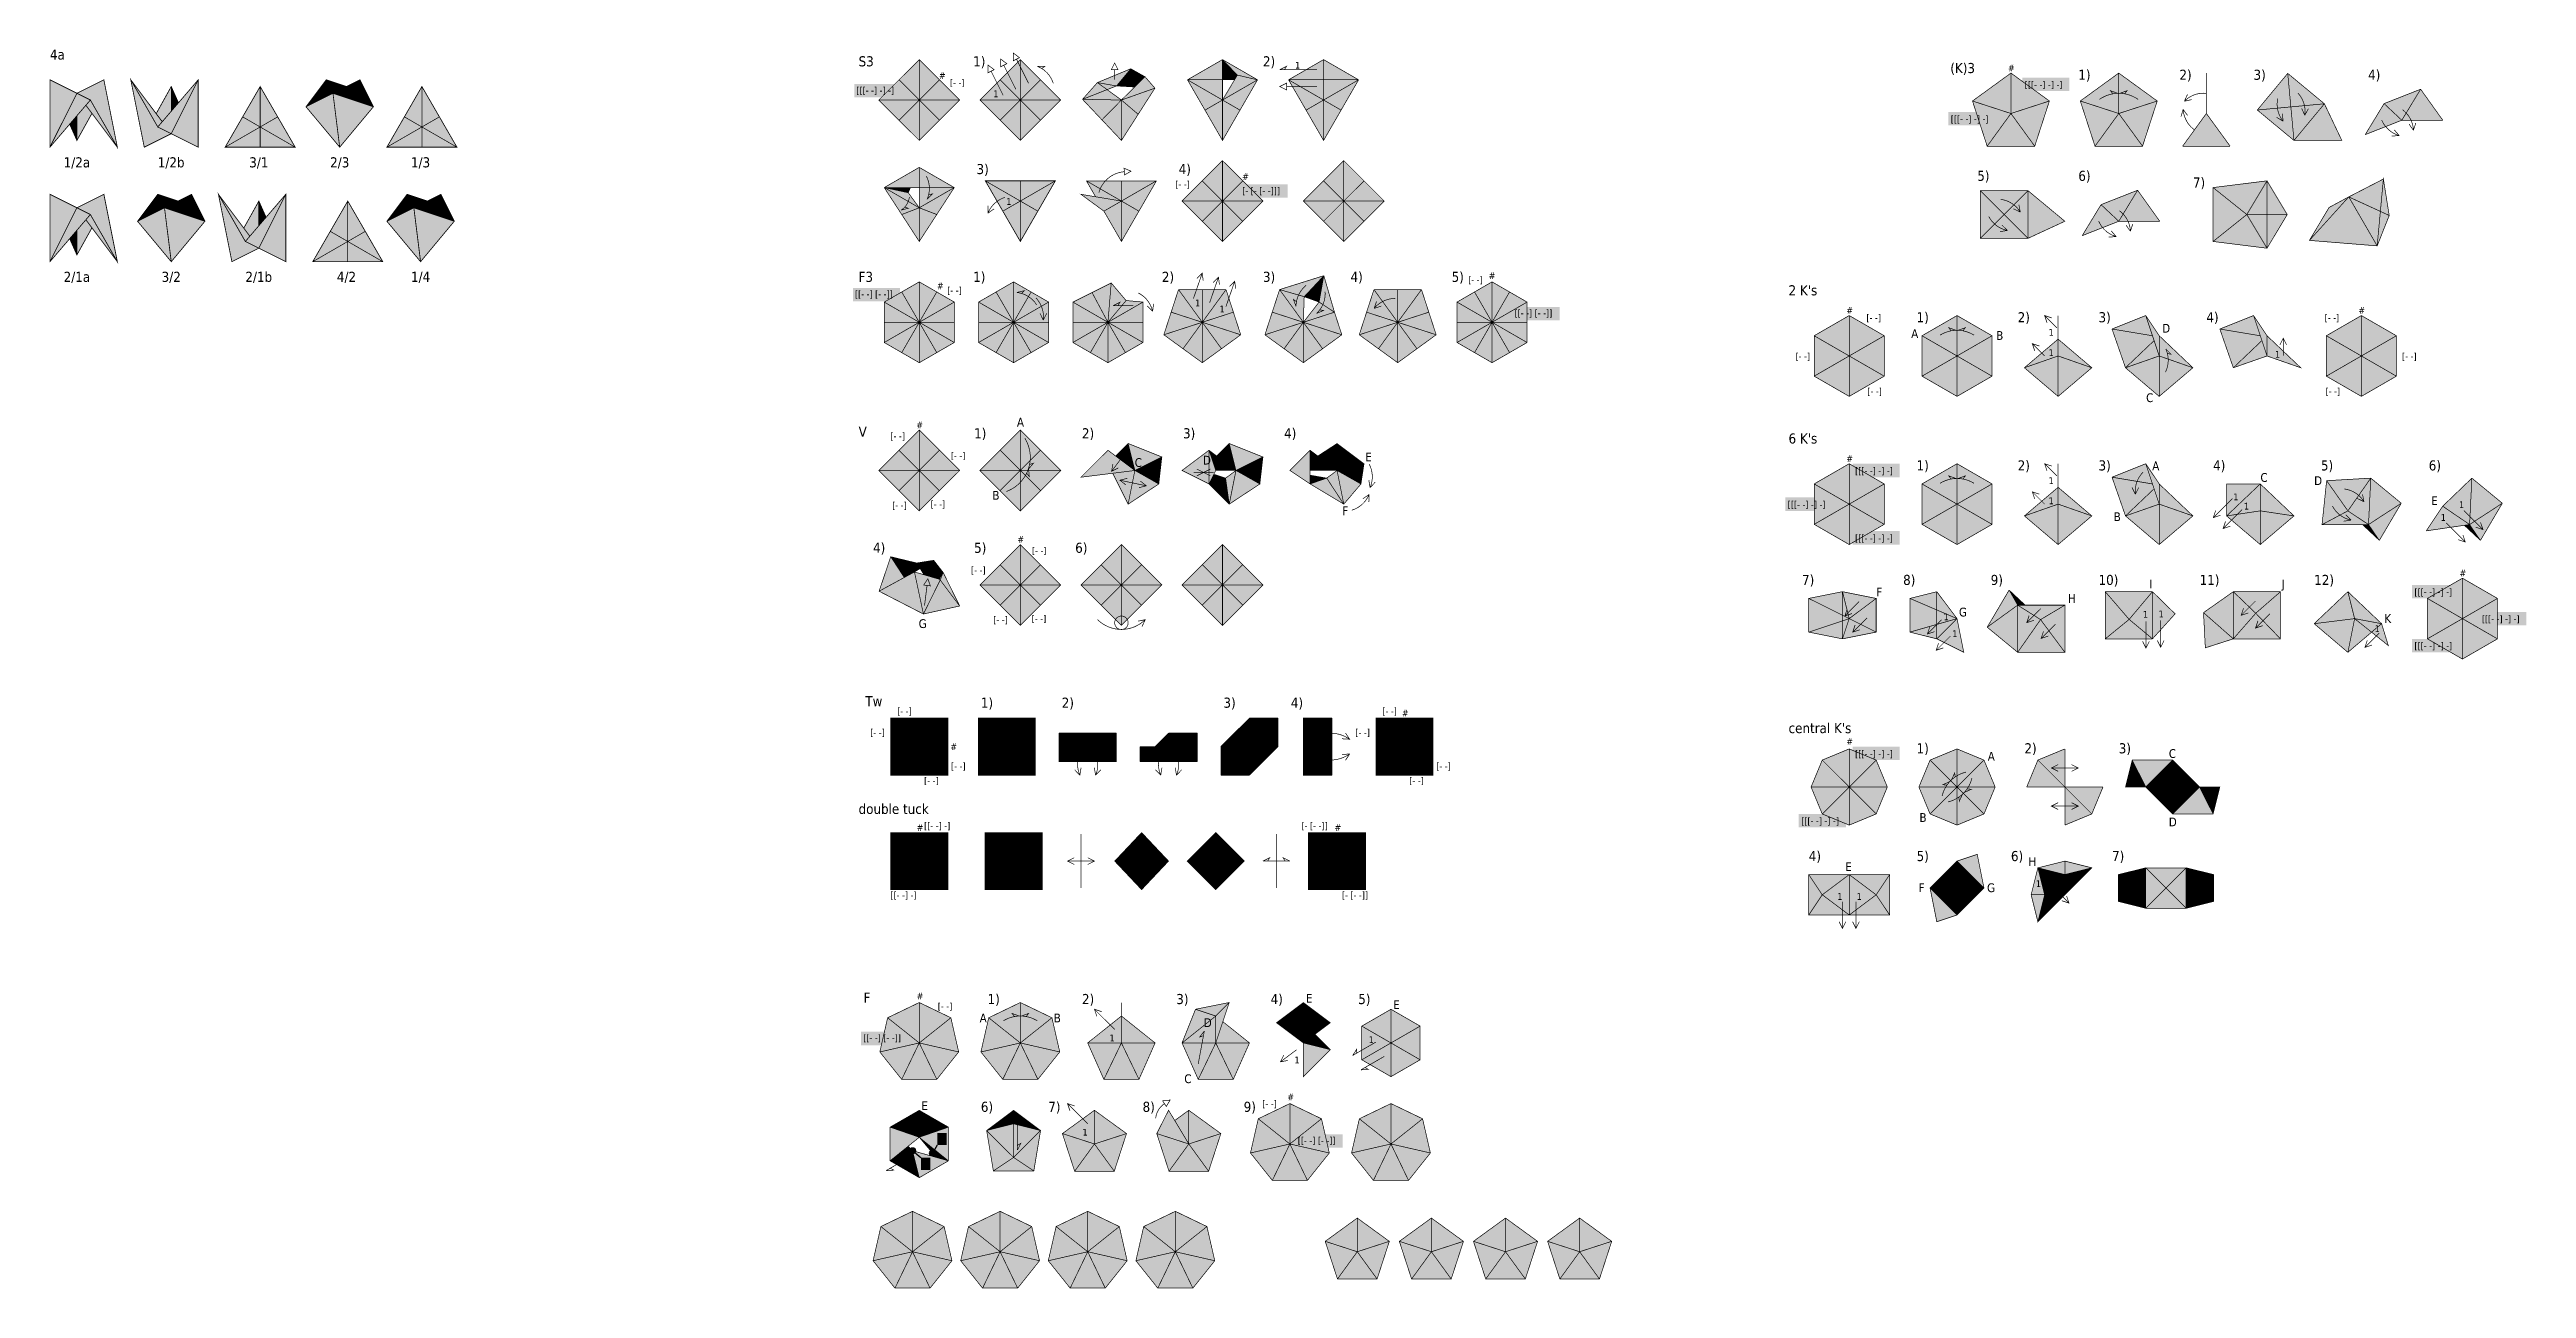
# Model space of a CAD drawing. Header units: inches. Extents: x -12.5 to 77.3, y -38.9 to 8.1.
# Drawn here: x -12.41 to 24.35, y -38.95 to -20.55 of the extents above; entities that cross this region are included whole.
import ezdxf
from ezdxf.enums import TextEntityAlignment as Align

# ---------------------------------------------------------------- set-up
doc = ezdxf.new("R2010")
doc.units = ezdxf.units.IN
doc.header["$LTSCALE"] = 0.2
doc.header["$MEASUREMENT"] = 0
for name, pattern in [('crease . . . . .', [0.4, 0.2, -0.2]), ('mountain __ . . __ . .', [1.25, 0.5, -0.25, 0, -0.25, 0, -0.25]), ('valley __ __ __', [0.75, 0.5, -0.25])]:
    doc.linetypes.add(name, pattern=pattern)
for name, color, linetype in [('arrow-back', 250, 'Continuous'), ('callout', 254, 'Continuous'), ('edge', 7, 'Continuous'), ('face-1', 151, 'Continuous'), ('face-2', 91, 'Continuous'), ('face-3', 11, 'Continuous'), ('face-4', 191, 'Continuous'), ('face-5', 51, 'Continuous'), ('face-6', 33, 'Continuous'), ('hinge', 250, 'crease . . . . .'), ('mountain', 12, 'mountain __ . . __ . .'), ('valley', 143, 'valley __ __ __'), ('z-labels', 94, 'Continuous'), ('z-pats', 251, 'Continuous')]:
    doc.layers.add(name, color=color, linetype=linetype)
doc.styles.add('labels', font='')
doc.styles.get('labels').set_extended_font_data('Tahoma')

msp = doc.modelspace()

# ---------------------------------------------------------------- texts
at = {"style": 'labels'}
for s, height, p in [('4a', 0.15, (-12.4, -20.7)), ('S3', 0.15, (-0.4, -20.8)), ('#', 0.1, (0.792197, -20.98656)), ('1', 0.1, (6.078237, -20.833246)), ('(K)3', 0.15, (15.8, -20.9)), ('#', 0.1, (16.656663, -20.873639)), ('1', 0.1, (1.599206, -21.257838)), ('1/2b', 0.15, (-10.8, -22.3)), ('#', 0.1, (5.292197, -22.48656)), ('1', 0.1, (1.793558, -22.856883)), ('2/1b', 0.15, (-9.5, -24)), ('F3', 0.15, (-0.4, -24)), ('#', 0.1, (8.950771, -23.958053)), ('#', 0.1, (0.762215, -24.108752)), ("2 K's", 0.15, (13.4, -24.2)), ('1', 0.1, (4.594491, -24.362237)), ('1', 0.1, (4.956168, -24.452657)), ('#', 0.1, (14.256663, -24.473639)), ('#', 0.1, (21.856663, -24.473639)), ('1', 0.1, (17.25841, -24.800931)), ('1', 0.1, (17.25841, -25.100931)), ('1', 0.1, (20.618241, -25.125571)), ('#', 0.1, (0.456663, -26.173639)), ('V', 0.15, (-0.4, -26.3)), ("6 K's", 0.15, (13.4, -26.4)), ('#', 0.1, (14.256663, -26.673639)), ('1', 0.1, (17.25841, -27.000931)), ('1', 0.1, (20.001807, -27.242488)), ('1', 0.1, (17.25841, -27.300931)), ('1', 0.1, (20.157093, -27.38052)), ('1', 0.1, (23.079085, -27.548669)), ('1', 0.1, (23.349128, -27.358839)), ('#', 0.1, (1.956663, -27.873639)), ('#', 0.1, (23.356663, -28.373639)), ('1', 0.1, (15.700659, -29.023577)), ('1', 0.1, (18.658215, -28.987886)), ('1', 0.1, (18.890955, -28.98052)), ('1', 0.1, (15.829187, -29.274043)), ('1', 0.1, (22.099147, -29.198546)), ('Tw', 0.15, (-0.3, -30.3)), ('#', 0.1, (7.662095, -30.451911)), ('#', 0.1, (0.962095, -30.951911)), ("central K's", 0.15, (13.4, -30.7)), ('#', 0.1, (14.256663, -30.873639)), ('double tuck', 0.15, (-0.4, -31.9)), ('#', 0.1, (0.462095, -32.151911)), ('#', 0.1, (6.662095, -32.151911)), ('1', 0.1, (14.123432, -33.175122)), ('1', 0.1, (14.410903, -33.175122)), ('1', 0.1, (17.069857, -32.985734)), ('1', 0.1, (17.357328, -32.912195)), ('F', 0.15, (-0.32632, -34.70176)), ('#', 0.1, (0.462095, -34.651911)), ('1', 0.1, (3.323432, -35.275122)), ('1', 0.1, (7.168669, -35.302742)), ('1', 0.1, (6.068669, -35.602742)), ('#', 0.1, (5.962095, -36.151911)), ('1', 0.1, (2.923432, -36.675122))]:
    msp.add_text(s, height=height, dxfattribs=at).set_placement(p)
for s, p in [('1/2a', (-12, -22.3)), ('3/1', (-9.3, -22.3)), ('2/3', (-8.1, -22.3)), ('1/3', (-6.9, -22.3)), ('2/1a', (-12.000088, -24)), ('3/2', (-10.6, -24)), ('4/2', (-8, -24)), ('1/4', (-6.9, -24))]:
    msp.add_text(s, height=0.15, dxfattribs=at).set_placement(p, align=Align.CENTER)
at = {"layer": 'z-labels', "style": 'labels'}
for s, height, p in [('1)', 0.15, (1.3, -20.8)), ('2)', 0.15, (5.6, -20.8)), ('1)', 0.15, (17.7, -21)), ('2)', 0.15, (19.2, -21)), ('3)', 0.15, (20.3, -21)), ('4)', 0.15, (22, -21)), ('3)', 0.15, (1.35, -22.4)), ('4)', 0.15, (4.35, -22.4)), ('5)', 0.15, (16.2, -22.5)), ('6)', 0.15, (17.7, -22.5)), ('7)', 0.15, (19.4, -22.6)), ('1)', 0.15, (1.3, -24)), ('2)', 0.15, (4.1, -24)), ('3)', 0.15, (5.6, -24)), ('4)', 0.15, (6.9, -24)), ('5)', 0.15, (8.4, -24)), ('1)', 0.15, (15.3, -24.6)), ('2)', 0.15, (16.8, -24.6)), ('3)', 0.15, (18, -24.6)), ('D', 0.13, (18.944117, -24.753973)), ('4)', 0.15, (19.6, -24.6)), ('A', 0.13, (15.219834, -24.833016)), ('B', 0.13, (16.481416, -24.861047)), ('C', 0.13, (18.705686, -25.784785)), ('A', 0.13, (1.949621, -26.148096)), ('1)', 0.15, (1.314226, -26.322984)), ('2)', 0.15, (2.914226, -26.322984)), ('3)', 0.15, (4.414226, -26.322984)), ('4)', 0.15, (5.914226, -26.322984)), ('C', 0.13, (3.697503, -26.747229)), ('D', 0.13, (4.710431, -26.712181)), ('E', 0.13, (7.118943, -26.664023)), ('1)', 0.15, (15.3, -26.8)), ('2)', 0.15, (16.8, -26.8)), ('3)', 0.15, (18, -26.8)), ('A', 0.13, (18.796528, -26.796263)), ('4)', 0.15, (19.7, -26.8)), ('5)', 0.15, (21.3, -26.8)), ('6)', 0.15, (22.9, -26.8)), ('B', 0.13, (1.585427, -27.233774)), ('C', 0.13, (20.402118, -26.969061)), ('D', 0.13, (21.199225, -27.016649)), ('E', 0.13, (22.936202, -27.314077)), ('F', 0.13, (6.779077, -27.464023)), ('B', 0.13, (18.224948, -27.552019)), ('4)', 0.15, (-0.185774, -28.022984)), ('5)', 0.15, (1.314226, -28.022984)), ('6)', 0.15, (2.814226, -28.022984)), ('7)', 0.15, (13.6, -28.5)), ('F', 0.13, (14.703405, -28.670347)), ('8)', 0.15, (15.1, -28.5)), ('9)', 0.15, (16.4, -28.5)), ('H', 0.13, (17.546813, -28.765524)), ('10)', 0.15, (18, -28.5)), ('I', 0.13, (18.755495, -28.551376)), ('11)', 0.15, (19.5, -28.5)), ('J', 0.13, (20.718517, -28.551376)), ('12)', 0.15, (21.2, -28.5)), ('G', 0.13, (0.491649, -29.139243)), ('G', 0.13, (15.928807, -28.967775)), ('K', 0.13, (22.241347, -29.062951)), ('1)', 0.15, (1.414226, -30.322984)), ('2)', 0.15, (2.614226, -30.322984)), ('3)', 0.15, (5.014226, -30.322984)), ('4)', 0.15, (6.014226, -30.322984)), ('1)', 0.15, (15.3, -31)), ('2)', 0.15, (16.9, -31)), ('3)', 0.15, (18.3, -31)), ('A', 0.13, (16.355828, -31.108079)), ('C', 0.13, (19.042784, -31.067967)), ('B', 0.13, (15.3428, -32.017828)), ('D', 0.13, (19.042784, -32.084142)), ('4)', 0.15, (13.7, -32.6)), ('E', 0.13, (14.240866, -32.748191)), ('5)', 0.15, (15.3, -32.6)), ('6)', 0.15, (16.7, -32.6)), ('H', 0.13, (16.959989, -32.672454)), ('7)', 0.15, (18.2, -32.6)), ('F', 0.13, (15.329321, -33.060205)), ('G', 0.13, (16.345497, -33.060205)), ('A', 0.13, (1.396528, -34.994503)), ('1)', 0.15, (1.514226, -34.722984)), ('B', 0.13, (2.496528, -34.994503)), ('2)', 0.15, (2.914226, -34.722984)), ('3)', 0.15, (4.314226, -34.722984)), ('4)', 0.15, (5.714226, -34.722984)), ('E', 0.13, (6.238298, -34.701085)), ('5)', 0.15, (7.014226, -34.722984)), ('E', 0.13, (7.532718, -34.796263)), ('D', 0.13, (4.722236, -35.063898)), ('C', 0.13, (4.432718, -35.896263)), ('E', 0.13, (0.532718, -36.296263)), ('6)', 0.15, (1.414226, -36.322984)), ('7)', 0.15, (2.414226, -36.322984)), ('8)', 0.15, (3.814226, -36.322984)), ('9)', 0.15, (5.314226, -36.322984)), ('G', 0.13, (0.778354, -36.794928)), ('F', 0.13, (0.545503, -37.165222))]:
    msp.add_text(s, height=height, dxfattribs=at).set_placement(p)
at = {"layer": 'z-pats', "style": 'labels'}
for s, p in [('[[[- -] -] -]', (-0.43256, -21.206407)), ('[- -]', (0.955535, -21.090744)), ('[[[- -] -] -]', (16.905144, -21.120164)), ('[[[- -] -] -]', (15.807408, -21.630577)), ('[- -]', (4.3, -22.6)), ('[- [- [- -]]]', (5.293365, -22.697379)), ('[[- -] [- -]]', (-0.452896, -24.230438)), ('[- -]', (0.914666, -24.175815)), ('[- -]', (8.645674, -24.02052)), ('[[- -] [- -]]', (9.333535, -24.511743)), ('[- -]', (14.555793, -24.581135)), ('[- -]', (21.355793, -24.581135)), ('[- -]', (13.503977, -25.154853)), ('[- -]', (22.503977, -25.154853)), ('[- -]', (14.569453, -25.673931)), ('[- -]', (21.369453, -25.673931)), ('[- -]', (0.07239, -26.33863)), ('[- -]', (0.969029, -26.628908)), ('[[[- -] -] -]', (14.388132, -26.853603)), ('[- -]', (0.098357, -27.366657)), ('[- -]', (0.669535, -27.34887)), ('[[[- -] -] -]', (13.388132, -27.353603)), ('[- -]', (2.17239, -28.03863)), ('[[[- -] -] -]', (14.388132, -27.853603)), ('[- -]', (1.269029, -28.328908)), ('[[[- -] -] -]', (22.688132, -28.653603)), ('[- -]', (1.598357, -29.066657)), ('[- -]', (2.169535, -29.04887)), ('[[[- -] -] -]', (23.688132, -29.053603)), ('[[[- -] -] -]', (22.688132, -29.453603)), ('[- -]', (0.17239, -30.423013)), ('[- -]', (7.37239, -30.423013)), ('[- -]', (-0.22761, -30.73863)), ('[- -]', (6.97239, -30.73863)), ('[- -]', (0.97239, -31.23863)), ('[- -]', (8.17239, -31.23863)), ('[[[- -] -] -]', (14.388132, -31.053603)), ('[- -]', (0.57239, -31.454247)), ('[- -]', (7.77239, -31.454247)), ('[[[- -] -] -]', (13.588132, -32.053603)), ('[[- -] -]', (0.57239, -32.123013)), ('[- [- -]]', (6.17239, -32.123013)), ('[[- -] -]', (0.07239, -33.154247)), ('[- [- -]]', (6.77239, -33.154247)), ('[- -]', (0.775169, -34.804348)), ('[[- -] [- -]]', (-0.331615, -35.274035)), ('[- -]', (5.591081, -36.253543)), ('[[- -] [- -]]', (6.116991, -36.796367))]:
    msp.add_text(s, height=0.1, dxfattribs=at).set_placement(p)

# ---------------------------------------------------------------- linework, layer by layer
for p, q in [((18.3, -32.8), (18.7, -32.7)), ((19.3, -32.7), (19.7, -32.8)), ((18.3, -33.2), (18.3, -32.8)), ((19.7, -32.8), (19.7, -33.2)), ((18.7, -33.3), (18.3, -33.2)), ((19.7, -33.2), (19.3, -33.3))]:
    msp.add_line(p, q)
for points, const_width in [([(1.521872, -20.894564), (1.521872, -20.894564), (1.521872, -20.782761), (1.611315, -20.849843)], 0.01), ([(1.70999, -20.805383), (1.70999, -20.805383), (1.70999, -20.693579), (1.799432, -20.760661)], 0.01), ([(1.898107, -20.716201), (1.898107, -20.716201), (1.898107, -20.604398), (1.98755, -20.67148)], 0.01), ([(3.35, -20.85), (3.35, -20.85), (3.4, -20.75), (3.45, -20.85)], 0.01), ([(-11.399988, -22), (-11.799988, -21.3), (-12.399988, -22), (-12.399988, -21), (-11.999988, -21.2), (-11.599988, -21)], 0.012), ([(-11.2, -21), (-10.8, -21.7), (-10.2, -21), (-10.2, -22), (-10.6, -21.8), (-11, -22)], 0.012), ([(-9.280385, -21.1), (-8.76077, -22), (-9.8, -22)], 0.012), ([(-8.6, -21.4), (-8.3, -21), (-8, -21.1), (-7.8, -21), (-7.6, -21.4), (-8.1, -22)], 0.012), ([(-6.880385, -21.1), (-6.36077, -22), (-7.4, -22)], 0.012), ([(5.95, -21.15), (5.95, -21.15), (5.85, -21.1), (5.95, -21.05)], 0.01), ([(3.539701, -22.312871), (3.539701, -22.312871), (3.642711, -22.356331), (3.546137, -22.412663)], 0.01), ([(5, -23.4), (5.6, -22.8), (5, -22.2), (4.4, -22.8)], 0.01), ([(6.8, -23.4), (7.4, -22.8), (6.8, -22.2), (6.2, -22.8)], 0.01), ([(-11.399988, -23.7), (-11.799988, -23), (-12.399988, -23.7), (-12.399988, -22.7), (-11.999988, -22.9), (-11.599988, -22.7)], 0.012), ([(-11.1, -23.1), (-10.8, -22.7), (-10.5, -22.8), (-10.3, -22.7), (-10.1, -23.1), (-10.6, -23.7)], 0.012), ([(-9.9, -22.7), (-9.5, -23.4), (-8.9, -22.7), (-8.9, -23.7), (-9.3, -23.5), (-9.7, -23.7)], 0.012), ([(-7.980385, -22.8), (-7.46077, -23.7), (-8.5, -23.7)], 0.012), ([(-7.4, -23.1), (-7.1, -22.7), (-6.8, -22.8), (-6.6, -22.7), (-6.4, -23.1), (-6.9, -23.7)], 0.012), ([(2, -23.4), (2.519615, -22.5), (1.480385, -22.5)], 0.012), ([(0.5, -27.4), (1.1, -26.8), (0.5, -26.2), (-0.1, -26.8)], 0.01), ([(2, -27.4), (2.6, -26.8), (2, -26.2), (1.4, -26.8)], 0.01), ([(2, -29.1), (2.6, -28.5), (2, -27.9), (1.4, -28.5)], 0.01), ([(3.5, -29.1), (4.1, -28.5), (3.5, -27.9), (2.9, -28.5)], 0.01), ([(5, -29.1), (5.6, -28.5), (5, -27.9), (4.4, -28.5)], 0.01), ([(0.566021, -28.501389), (0.566021, -28.501389), (0.628038, -28.408363), (0.665249, -28.513793)], 0.01), ([(0.924264, -31.324264), (0.924264, -30.475736), (0.075736, -30.475736), (0.075736, -31.324264)], 0.01), ([(2.224264, -31.324264), (2.224264, -30.475736), (1.375736, -30.475736), (1.375736, -31.324264)], 0.01), ([(8.124264, -31.324264), (8.124264, -30.475736), (7.275736, -30.475736), (7.275736, -31.324264)], 0.01), ([(0.924264, -33.024264), (0.924264, -32.175736), (0.075736, -32.175736), (0.075736, -33.024264)], 0.01), ([(2.324264, -33.024264), (2.324264, -32.175736), (1.475736, -32.175736), (1.475736, -33.024264)], 0.01), ([(3.8, -33.024264), (4.2, -32.6), (3.8, -32.175736), (3.4, -32.6)], 0.01), ([(4.9, -33.024264), (5.324264, -32.6), (4.9, -32.175736), (4.475736, -32.6)], 0.01), ([(7.124264, -33.024264), (7.124264, -32.175736), (6.275736, -32.175736), (6.275736, -33.024264)], 0.01), ([(4.165688, -36.243803), (4.223231, -36.147943), (4.112018, -36.159425)], 0.01)]:
    msp.add_lwpolyline(points, close=True, dxfattribs=dict(const_width=const_width))
for points, const_width in [([(1.745479, -21.229974), (1.566593, -20.872204)], 0.01), ([(1.933596, -21.140793), (1.754711, -20.783022)], 0.01), ([(2.121714, -21.051611), (1.942828, -20.69384)], 0.01), ([(3.4, -21), (3.4, -20.85)], 0.01), ([(5.109881, -20.879553), (5.109881, -20.879553), (5.009881, -20.929553), (5.109881, -20.979553)], 0.01), ([(5.209881, -20.929553), (5.009881, -20.929553)], 0.01), ([(-11.2, -21), (-10.733333, -21.622222)], 0.012), ([(-10.492683, -21.341463), (-10.6, -21.1), (-10.823404, -21.502128)], 0.012), ([(-8.6, -21.4), (-8.2, -21.2), (-7.6, -21.4)], 0.012), ([(3.5, -21.3), (3.143735, -21.041244)], 0.01), ([(3.696892, -21.106442), (3.426887, -21.090795)], 0.01), ([(6.4, -21.1), (5.95, -21.1)], 0.01), ([(19.32009, -21.216003), (19.274035, -21.317881)], 0.01), ([(19.38317, -21.293598), (19.274035, -21.317881)], 0.01), ([(-12.107305, -21.658537), (-11.999988, -21.9), (-11.776584, -21.497872)], 0.012), ([(-11.399988, -22), (-11.866655, -21.377778)], 0.012), ([(19.223208, -21.546687), (19.25545, -21.439632)], 0.01), ([(19.321748, -21.529659), (19.25545, -21.439632)], 0.01), ([(20.643003, -21.557187), (20.73895, -21.614585)], 0.01), ([(20.7273, -21.503389), (20.73895, -21.614585)], 0.01), ([(21.014148, -21.424835), (21.060777, -21.526452)], 0.01), ([(21.114093, -21.428179), (21.060777, -21.526452)], 0.01), ([(22.608202, -21.658204), (22.672831, -21.749436)], 0.01), ([(22.707039, -21.642993), (22.672831, -21.749436)], 0.01), ([(22.349819, -21.835632), (22.461317, -21.827371)], 0.01), ([(22.387809, -21.743128), (22.461317, -21.827371)], 0.01), ([(-9.9, -22.7), (-9.433333, -23.322222)], 0.012), ([(-9.192683, -23.041463), (-9.3, -22.8), (-9.523404, -23.202128)], 0.012), ([(-0.019615, -22.6), (0.5, -22.6)], 0.01), ([(0.336662, -22.675857), (0.369627, -22.6)], 0.01), ([(0.336662, -22.675857), (0.5, -22.9)], 0.01), ([(3.240192, -22.95), (2.9, -22.7), (3.5, -22.8)], 0.01), ([(3.116708, -22.736118), (2.980385, -22.5), (4.019615, -22.5), (3.5, -23.4), (3.240192, -22.95)], 0.01), ([(-11.399988, -23.7), (-11.866655, -23.077778)], 0.012), ([(-11.1, -23.1), (-10.7, -22.9), (-10.1, -23.1)], 0.012), ([(-7.4, -23.1), (-7, -22.9), (-6.4, -23.1)], 0.012), ([(1.5207, -22.869871), (1.518351, -22.981651)], 0.01), ([(1.609184, -22.916462), (1.518351, -22.981651)], 0.01), ([(16.567359, -23.158669), (16.647341, -23.236791)], 0.01), ([(16.737912, -22.915021), (16.838692, -22.963432)], 0.01), ([(16.816953, -22.853762), (16.838692, -22.963432)], 0.01), ([(18.408202, -23.158204), (18.472831, -23.249436)], 0.01), ([(18.507039, -23.142993), (18.472831, -23.249436)], 0.01), ([(-12.107305, -23.358537), (-11.999988, -23.6), (-11.776584, -23.197872)], 0.012), ([(16.536854, -23.253903), (16.647341, -23.236791)], 0.01), ([(18.149819, -23.335632), (18.261317, -23.327371)], 0.01), ([(18.187809, -23.243128), (18.261317, -23.327371)], 0.01), ([(4.568417, -24.248406), (4.698908, -23.870289)], 0.01), ([(4.619021, -23.948507), (4.619021, -23.948507), (4.698908, -23.870289), (4.71355, -23.98113)], 0.01), ([(4.809535, -24.308685), (4.940026, -23.930569)], 0.01), ([(4.860139, -24.008787), (4.860139, -24.008787), (4.940026, -23.930569), (4.954668, -24.041409)], 0.01), ([(5.050654, -24.368965), (5.181145, -23.990849)], 0.01), ([(5.101257, -24.069066), (5.101257, -24.069066), (5.181145, -23.990849), (5.195787, -24.101689)], 0.01), ([(2.291583, -24.466036), (2.340067, -24.566781)], 0.01), ([(2.391573, -24.467547), (2.340067, -24.566781)], 0.01), ([(3.882924, -24.358386), (3.962468, -24.436956)], 0.01), ([(3.977597, -24.326179), (3.962468, -24.436956)], 0.01), ([(7.28694, -24.288056), (7.250525, -24.393764)], 0.01), ([(7.35694, -24.359471), (7.250525, -24.393764)], 0.01), ([(17.235356, -24.606066), (17.235356, -24.606066), (17.2, -24.5), (17.306066, -24.535356)], 0.01), ([(17.382843, -24.682843), (17.2, -24.5)], 0.01), ([(17.052513, -25.023223), (17.052513, -25.023223), (17.017157, -24.917157), (17.123223, -24.952513)], 0.01), ([(17.2, -25.1), (17.017157, -24.917157)], 0.01), ([(20.790918, -24.935657), (20.790918, -24.935657), (20.740918, -24.835657), (20.690919, -24.935657)], 0.01), ([(20.740918, -25.094236), (20.740918, -24.835657)], 0.01), ([(3.373858, -26.702828), (3.373858, -26.702828), (3.354016, -26.812856), (3.453944, -26.762713)], 0.01), ([(3.354016, -26.812856), (3.593558, -26.492513)], 0.01), ([(3.49363, -26.542656), (3.49363, -26.542656), (3.593558, -26.492513), (3.573715, -26.602542)], 0.01), ([(4.57159, -26.829479), (4.86794, -26.829479)], 0.01), ([(4.619765, -26.779479), (4.619765, -26.779479), (4.719765, -26.829479), (4.619765, -26.879479)], 0.01), ([(4.819765, -26.779479), (4.819765, -26.779479), (4.719765, -26.829479), (4.819765, -26.879479)], 0.01), ([(17.235356, -26.806066), (17.235356, -26.806066), (17.2, -26.7), (17.306066, -26.735356)], 0.01), ([(17.382843, -26.882843), (17.2, -26.7)], 0.01), ([(3.586146, -26.916742), (3.586146, -26.916742), (3.477935, -26.944857), (3.565353, -27.014556)], 0.01), ([(3.477935, -26.944857), (3.869193, -27.028027)], 0.01), ([(3.781775, -26.958327), (3.781775, -26.958327), (3.869193, -27.028027), (3.760982, -27.056142)], 0.01), ([(7.083285, -27.220923), (7.174881, -27.156811)], 0.01), ([(7.171213, -27.268555), (7.174881, -27.156811)], 0.01), ([(7.171627, -26.944012), (7.18976, -27.054336)], 0.01), ([(7.267139, -26.973635), (7.18976, -27.054336)], 0.01), ([(17.052513, -27.223223), (17.052513, -27.223223), (17.017157, -27.117157), (17.123223, -27.152513)], 0.01), ([(17.2, -27.3), (17.017157, -27.117157)], 0.01), ([(18.496538, -27.052941), (18.546762, -27.152829)], 0.01), ([(18.596538, -27.052717), (18.546762, -27.152829)], 0.01), ([(19.9, -27.475), (19.9, -27), (20.4, -27)], 0.01), ([(21.916953, -27.153762), (21.938692, -27.263432)], 0.01), ([(19.809238, -27.464584), (19.809238, -27.464584), (19.703172, -27.49994), (19.738527, -27.393874)], 0.01), ([(19.986015, -27.217097), (19.703172, -27.49994)], 0.01), ([(19.954965, -27.627799), (19.954965, -27.627799), (19.848899, -27.663154), (19.884254, -27.557088)], 0.01), ([(20.131741, -27.380311), (19.848899, -27.663154)], 0.01), ([(21.636854, -27.553903), (21.747341, -27.536791)], 0.01), ([(21.667359, -27.458669), (21.747341, -27.536791)], 0.01), ([(21.837912, -27.215021), (21.938692, -27.263432)], 0.01), ([(23.421461, -27.394876), (23.704304, -27.677719)], 0.01), ([(23.668948, -27.571653), (23.668948, -27.571653), (23.704304, -27.677719), (23.598238, -27.642363)], 0.01), ([(23.160085, -27.58059), (23.442928, -27.863433)], 0.01), ([(23.407573, -27.757367), (23.407573, -27.757367), (23.442928, -27.863433), (23.336862, -27.828078)], 0.01), ([(0.578424, -28.805274), (0.615635, -28.507591)], 0.01), ([(18.8, -28.6), (19.136396, -28.929289), (18.8, -29.3)], 0.01), ([(3.8062, -29.116477), (3.8062, -29.116477), (3.853553, -29.015196), (3.744117, -29.038082)], 0.01), ([(14.341023, -28.924925), (14.341023, -28.924925), (14.234957, -28.96028), (14.270313, -28.854214)], 0.01), ([(14.447089, -28.748148), (14.234957, -28.96028)], 0.01), ([(14.564021, -28.988889), (14.351889, -29.201021)], 0.01), ([(15.671957, -29.016402), (15.459825, -29.228534)], 0.01), ([(17.041023, -29.024925), (17.041023, -29.024925), (16.934957, -29.06028), (16.970313, -28.954214)], 0.01), ([(17.147089, -28.848148), (16.934957, -29.06028)], 0.01), ([(18.703609, -29.03767), (18.703609, -29.43767)], 0.01), ([(18.922064, -29.025305), (18.922064, -29.425305)], 0.01), ([(20.222998, -28.915054), (20.222998, -28.915054), (20.116931, -28.95041), (20.152287, -28.844344)], 0.01), ([(20.329064, -28.738278), (20.116931, -28.95041)], 0.01), ([(20.436225, -29.103852), (20.436225, -29.103852), (20.330159, -29.139208), (20.365514, -29.033142)], 0.01), ([(20.542291, -28.927076), (20.330159, -29.139208)], 0.01), ([(14.457955, -29.165666), (14.457955, -29.165666), (14.351889, -29.201021), (14.387244, -29.094955)], 0.01), ([(15.565891, -29.193179), (15.565891, -29.193179), (15.459825, -29.228534), (15.49518, -29.122468)], 0.01), ([(15.696753, -29.434648), (15.696753, -29.434648), (15.590687, -29.470004), (15.626043, -29.363938)], 0.01), ([(15.802819, -29.257872), (15.590687, -29.470004)], 0.01), ([(17.254251, -29.258787), (17.254251, -29.258787), (17.148185, -29.294143), (17.18354, -29.188077)], 0.01), ([(17.360317, -29.082011), (17.148185, -29.294143)], 0.01), ([(18.653609, -29.33767), (18.653609, -29.33767), (18.703609, -29.43767), (18.753609, -29.33767)], 0.01), ([(18.872064, -29.325305), (18.872064, -29.325305), (18.922064, -29.425305), (18.972064, -29.325305)], 0.01), ([(22.058558, -29.392267), (22.058558, -29.392267), (21.952492, -29.427622), (21.987847, -29.321556)], 0.01), ([(22.164624, -29.21549), (21.952492, -29.427622)], 0.01), ([(6.825186, -30.697123), (6.825186, -30.697123), (6.886788, -30.790424), (6.775186, -30.783725)], 0.01), ([(2.805783, -31.243873), (2.883162, -31.324574)], 0.01), ([(2.901295, -31.21425), (2.883162, -31.324574)], 0.01), ([(3.098705, -31.21425), (3.116838, -31.324574)], 0.01), ([(3.194217, -31.243873), (3.116838, -31.324574)], 0.01), ([(4.005783, -31.243873), (4.083162, -31.324574)], 0.01), ([(4.101295, -31.21425), (4.083162, -31.324574)], 0.01), ([(4.298705, -31.21425), (4.316838, -31.324574)], 0.01), ([(4.394217, -31.243873), (4.316838, -31.324574)], 0.01), ([(6.825186, -31.102877), (6.825186, -31.102877), (6.886788, -31.009576), (6.775186, -31.016275)], 0.01), ([(17.4, -31.167158), (17.4, -31.167158), (17.3, -31.217158), (17.4, -31.267158)], 0.01), ([(17.3, -31.217158), (17.7, -31.217158)], 0.01), ([(17.6, -31.167158), (17.6, -31.167158), (17.7, -31.217158), (17.6, -31.267158)], 0.01), ([(19.018928, -31.574264), (19.018928, -31.574264), (18.968928, -31.674264), (18.918928, -31.574264)], 0.01), ([(18.968928, -31.374264), (18.968928, -31.674264)], 0.01), ([(19.303203, -31.55699), (19.303203, -31.55699), (19.253203, -31.65699), (19.203203, -31.55699)], 0.01), ([(19.253203, -31.35699), (19.253203, -31.65699)], 0.01), ([(17.4, -31.732843), (17.4, -31.732843), (17.3, -31.782843), (17.4, -31.832843)], 0.01), ([(17.3, -31.782843), (17.7, -31.782843)], 0.01), ([(17.6, -31.732843), (17.6, -31.732843), (17.7, -31.782843), (17.6, -31.832843)], 0.01), ([(2.8, -32.55), (2.8, -32.55), (2.7, -32.6), (2.8, -32.65)], 0.01), ([(2.7, -32.6), (3.1, -32.6)], 0.01), ([(3, -32.55), (3, -32.55), (3.1, -32.6), (3, -32.65)], 0.01), ([(3.7596, -32.455176), (3.7596, -32.455176), (3.7096, -32.555176), (3.6596, -32.455176)], 0.01), ([(3.7596, -32.744824), (3.7596, -32.744824), (3.7096, -32.644824), (3.6596, -32.744824)], 0.01), ([(3.7096, -32.355176), (3.7096, -32.555176)], 0.01), ([(3.7096, -32.844824), (3.7096, -32.644824)], 0.01), ([(3.8404, -32.455176), (3.8404, -32.455176), (3.8904, -32.555176), (3.9404, -32.455176)], 0.01), ([(3.8404, -32.744824), (3.8404, -32.744824), (3.8904, -32.644824), (3.9404, -32.744824)], 0.01), ([(3.8904, -32.355176), (3.8904, -32.555176)], 0.01), ([(3.8904, -32.844824), (3.8904, -32.644824)], 0.01), ([(4.776025, -32.38636), (4.881926, -32.422208)], 0.01), ([(4.789706, -32.48542), (4.881926, -32.422208)], 0.01), ([(4.789706, -32.71458), (4.881926, -32.777792)], 0.01), ([(5.023975, -32.38636), (4.918074, -32.422208)], 0.01), ([(5.010294, -32.48542), (4.918074, -32.422208)], 0.01), ([(5.010294, -32.71458), (4.918074, -32.777792)], 0.01), ([(4.776025, -32.81364), (4.881926, -32.777792)], 0.01), ([(5.023975, -32.81364), (4.918074, -32.777792)], 0.01), ([(15.75699, -32.846797), (16.05699, -32.846797)], 0.01), ([(15.95699, -32.796797), (15.95699, -32.796797), (16.05699, -32.846797), (15.95699, -32.896797)], 0.01), ([(15.974264, -33.081072), (15.974264, -33.081072), (16.074264, -33.131072), (15.974264, -33.181072)], 0.01), ([(17.278427, -32.940628), (17.56127, -33.223471)], 0.01), ([(14.2, -33.2), (14.2, -33.6)], 0.01), ([(14.4, -33.2), (14.4, -33.6)], 0.01), ([(15.774264, -33.131072), (16.074264, -33.131072)], 0.01), ([(17.525915, -33.117405), (17.525915, -33.117405), (17.56127, -33.223471), (17.455204, -33.188115)], 0.01), ([(14.25, -33.5), (14.25, -33.5), (14.2, -33.6), (14.15, -33.5)], 0.01), ([(14.45, -33.5), (14.45, -33.5), (14.4, -33.6), (14.35, -33.5)], 0.01), ([(3.135355, -34.906066), (3.135355, -34.906066), (3.1, -34.8), (3.206066, -34.835355)], 0.01), ([(3.4, -35.1), (3.1, -34.8)], 0.01), ([(5.97, -35.56), (5.97, -35.56), (5.86, -35.58), (5.91, -35.48)], 0.01), ([(6.1, -35.4), (5.86, -35.58)], 0.01), ([(2.735355, -36.306066), (2.735355, -36.306066), (2.7, -36.2), (2.806066, -36.235355)], 0.01), ([(3, -36.5), (2.7, -36.2)], 0.01)]:
    msp.add_lwpolyline(points, dxfattribs=dict(const_width=const_width))
at = {"const_width": 0.01}
for points in [[(19.6, -21.2, 0.226312), (19.274035, -21.317881, -0.290796)], [(20.659098, -21.277282, 0.226312), (20.73895, -21.614585, -0.290796)], [(20.957635, -21.195528, -0.226312), (21.060777, -21.526452, 0.290796)], [(19.423664, -21.742705, -0.226312), (19.25545, -21.439632, 0.290796)], [(22.201931, -21.597442, 0.226312), (22.461317, -21.827371, -0.290796)], [(22.510226, -21.443316, -0.226312), (22.672831, -21.749436, 0.290796)], [(3.165467, -22.674494, -0.315299), (3.542982, -22.364059, 0.290796)], [(1.771841, -22.745236, 0.226312), (1.518351, -22.981651, -0.290796)], [(16.547974, -22.774668, -0.226312), (16.838692, -22.963432, 0.290796)], [(16.370471, -23.028243, 0.226312), (16.647341, -23.236791, -0.290796)], [(18.001931, -23.097442, 0.226312), (18.261317, -23.327371, -0.290796)], [(18.310226, -22.943316, -0.226312), (18.472831, -23.249436, 0.290796)], [(2.230876, -24.237803, -0.226312), (2.340067, -24.566781, 0.290796)], [(3.74899, -24.163868, -0.226312), (3.962468, -24.436956, 0.290796)], [(7.564162, -24.24618, 0.226312), (7.250525, -24.393764, -0.290796)], [(7.177686, -26.707921, -0.226312), (7.18976, -27.054336, 0.290796)], [(18.660178, -26.825284, 0.226312), (18.546762, -27.152829, -0.290796)], [(6.918617, -27.390216, 0.226312), (7.174881, -27.156811, -0.290796)], [(21.647974, -27.074668, -0.226312), (21.938692, -27.263432, 0.290796)], [(21.470471, -27.328243, 0.226312), (21.747341, -27.536791, -0.290796)], [(3.146447, -29.015196, 0.410434), (3.853553, -29.015196, -0.610292)], [(3.5, -29.161643, 1), (3.5, -28.961643, 1), (3.5, -29.161643, -0.414214)], [(6.313212, -30.790424, -0.315299), (6.886788, -30.790424, 0.290796)], [(2.895236, -30.978159, 0.226312), (2.883162, -31.324574, -0.290796)], [(3.104764, -30.978159, -0.226312), (3.116838, -31.324574, 0.290796)], [(4.095236, -30.978159, 0.226312), (4.083162, -31.324574, -0.290796)], [(4.304764, -30.978159, -0.226312), (4.316838, -31.324574, 0.290796)], [(6.313212, -31.009576, 0.315299), (6.886788, -31.009576, -0.290796)], [(4.647794, -32.494207, -0.285476), (5.152206, -32.494207, 0.290796)], [(4.647794, -32.705793, 0.285476), (5.152206, -32.705793, -0.290796)], [(4.008336, -36.419917, -0.226312), (4.138853, -36.201613, 0.290796)]]:
    msp.add_lwpolyline(points, format="xyb", dxfattribs=at)
for centre in [(0.4, -36.9), (0.697763, -36.936576)]:
    msp.add_circle(centre, 0.0448)
at = {"color": 254}
for points in [[(0.237722, -21.060242), (0.237722, -21.260242), (-0.462278, -21.060242), (-0.462278, -21.260242)], [(17.567012, -20.966561), (17.567012, -21.166561), (16.867012, -20.966561), (16.867012, -21.166561)], [(16.469276, -21.476973), (16.469276, -21.676973), (15.769276, -21.476973), (15.769276, -21.676973)], [(5.967121, -22.550441), (5.967121, -22.750441), (5.267121, -22.550441), (5.267121, -22.750441)], [(0.214545, -24.090313), (0.214545, -24.290313), (-0.485455, -24.090313), (-0.485455, -24.290313)], [(10.000976, -24.371618), (10.000976, -24.571618), (9.300976, -24.371618), (9.300976, -24.571618)], [(15.05, -26.7), (15.05, -26.9), (14.35, -26.7), (14.35, -26.9)], [(14.05, -27.2), (14.05, -27.4), (13.35, -27.2), (13.35, -27.4)], [(15.05, -27.7), (15.05, -27.9), (14.35, -27.7), (14.35, -27.9)], [(23.35, -28.5), (23.35, -28.7), (22.65, -28.5), (22.65, -28.7)], [(24.35, -28.9), (24.35, -29.1), (23.65, -28.9), (23.65, -29.1)], [(23.35, -29.3), (23.35, -29.5), (22.65, -29.3), (22.65, -29.5)], [(15.05, -30.9), (15.05, -31.1), (14.35, -30.9), (14.35, -31.1)], [(14.25, -31.9), (14.25, -32.1), (13.55, -31.9), (13.55, -32.1)], [(0.335826, -35.13391), (0.335826, -35.33391), (-0.364174, -35.13391), (-0.364174, -35.33391)], [(0.906455, -36.636303), (0.906455, -36.816191), (0.768287, -36.636303), (0.768287, -36.816191)], [(6.784432, -36.656242), (6.784432, -36.856242), (6.084432, -36.656242), (6.084432, -36.856242)], [(0.663814, -37.00554), (0.663814, -37.185428), (0.525646, -37.00554), (0.525646, -37.185428)]]:
    msp.add_solid(points, dxfattribs=at)
at = {"layer": 'arrow-back', "const_width": 0.01}
for points in [[(2.489523, -21.053497, 0.226312), (2.253109, -20.800007, -0.290796)], [(18.013212, -21.290424, -0.315299), (18.586788, -21.290424, 0.290796)], [(0.353736, -22.740683, -0.226312), (0.229108, -22.935606, 0.290796)], [(0.604764, -22.428159, -0.226312), (0.616838, -22.774574, 0.290796)], [(2.242944, -24.341273, 0.226312), (1.948977, -24.157609, -0.290796)], [(6.240344, -24.051918, 0.226312), (6.091342, -24.364884, -0.290796)], [(6.522967, -24.145389, -0.226312), (6.396116, -24.467969, 0.290796)], [(15.647794, -24.790698, -0.285476), (16.152206, -24.790698, 0.290796)], [(18.991961, -25.342179, 0.226312), (18.997872, -24.995604, -0.290796)], [(2.067609, -26.322902, -0.476671), (1.791166, -27.112739, 0.290796)], [(15.647794, -26.990698, -0.285476), (16.152206, -26.990698, 0.290796)], [(1.595236, -30.728159, 0.226312), (1.583162, -31.074574, -0.290796)], [(2.004764, -30.728159, -0.226312), (2.016838, -31.074574, 0.290796)], [(5.228159, -30.795236, -0.226312), (5.574574, -30.783162, 0.290796)], [(5.228159, -31.004764, 0.226312), (5.574574, -31.016838, -0.290796)], [(15.678306, -31.634979, -0.285476), (16.034979, -31.278306, 0.290796)], [(15.765021, -31.721694, 0.285476), (16.121694, -31.365021, -0.290796)], [(1.647794, -32.390698, -0.285476), (2.152206, -32.390698, 0.290796)], [(1.647794, -32.809302, 0.285476), (2.152206, -32.809302, -0.290796)], [(1.747794, -34.971999, -0.285476), (2.252206, -34.971999, 0.290796)]]:
    msp.add_lwpolyline(points, format="xyb", dxfattribs=at)
for points in [[(2.315048, -20.832621), (2.364888, -20.802356), (2.253109, -20.800007)], [(5.92, -20.85), (5.95, -20.8), (5.85, -20.85)], [(6.4, -20.85), (5.85, -20.85)], [(18.212368, -21.207855), (18.176947, -21.161537), (18.281926, -21.2)], [(18.387632, -21.207855), (18.423053, -21.161537), (18.318074, -21.2)], [(0.637574, -22.707715), (0.694217, -22.693873), (0.616838, -22.774574)], [(0.281359, -22.889024), (0.337025, -22.906383), (0.229108, -22.935606)], [(2.017247, -24.173081), (2.057556, -24.130948), (1.948977, -24.157609)], [(6.09894, -24.295296), (6.052492, -24.260046), (6.091342, -24.364884)], [(3.447985, -24.352427), (3.477985, -24.302427), (3.377985, -24.352427)], [(3.677985, -24.352427), (3.377985, -24.352427)], [(6.441758, -24.414895), (6.499229, -24.42475), (6.396116, -24.467969)], [(15.812368, -24.726554), (15.776947, -24.680236), (15.881926, -24.718699)], [(15.987632, -24.726554), (16.023053, -24.680236), (15.918074, -24.718699)], [(19.019794, -25.062084), (19.076674, -25.074917), (18.997872, -24.995604)], [(2.096761, -26.842437), (2.131819, -26.88903), (2.123072, -26.77757)], [(2.139914, -26.709626), (2.195663, -26.692538), (2.123072, -26.77757)], [(15.812368, -26.926554), (15.776947, -26.880236), (15.881926, -26.918699)], [(15.987632, -26.926554), (16.023053, -26.880236), (15.918074, -26.918699)], [(5.507715, -30.762426), (5.493873, -30.705783), (5.574574, -30.783162)], [(1.562426, -31.007715), (1.505783, -30.993873), (1.583162, -31.074574)], [(2.037574, -31.007715), (2.094217, -30.993873), (2.016838, -31.074574)], [(5.507715, -31.037574), (5.493873, -31.094217), (5.574574, -31.016838)], [(15.749321, -31.473251), (15.691523, -31.465546), (15.792951, -31.418512)], [(15.873251, -31.349321), (15.865546, -31.291523), (15.818512, -31.392951)], [(15.926749, -31.650679), (15.934454, -31.708477), (15.981488, -31.607049)], [(16.050679, -31.526749), (16.108477, -31.534454), (16.007049, -31.581488)], [(1.812368, -32.326554), (1.776947, -32.280236), (1.881926, -32.318699)], [(1.987632, -32.326554), (2.023053, -32.280236), (1.918074, -32.318699)], [(5.67, -32.6), (5.7, -32.55), (5.6, -32.6)], [(5.6, -32.6), (6, -32.6)], [(5.93, -32.6), (5.9, -32.55), (6, -32.6)], [(1.812368, -32.873446), (1.776947, -32.919764), (1.881926, -32.881301)], [(1.987632, -32.873446), (2.023053, -32.919764), (1.918074, -32.881301)], [(1.912368, -34.907855), (1.876947, -34.861537), (1.981926, -34.9)], [(2.087632, -34.907855), (2.123053, -34.861537), (2.018074, -34.9)], [(4.639227, -35.614053), (4.730272, -35.122412)], [(4.717526, -35.191242), (4.662899, -35.211636), (4.730272, -35.122412)], [(7.276795, -35.286603), (6.930385, -35.486603)], [(6.991007, -35.451603), (6.991987, -35.393301), (6.930385, -35.486603)], [(7.4, -35.5), (7.05359, -35.7)], [(7.114212, -35.665), (7.165192, -35.693301), (7.05359, -35.7)], [(1.957451, -36.390059), (1.957451, -36.890059)], [(0.35546, -36.994917), (0.00905, -37.194917)], [(1.957451, -36.820059), (2.007451, -36.790059), (1.957451, -36.890059)], [(0.069672, -37.159917), (0.120653, -37.188218), (0.00905, -37.194917)]]:
    msp.add_lwpolyline(points, dxfattribs=at)
at = {"layer": 'callout', "const_width": 0.04471}
for points in [[(0.4, -36.877645, 1), (0.4, -36.922355, 1)], [(0.697763, -36.914221, 1), (0.697763, -36.958931, 1)]]:
    msp.add_lwpolyline(points, format="xyb", close=True, dxfattribs=at)
at = {"layer": 'callout', "const_width": 0.02}
for points in [[(0.525646, -37.00554), (0.4, -36.9)], [(0.768287, -36.816191), (0.697763, -36.936576)]]:
    msp.add_lwpolyline(points, dxfattribs=at)
at = {"layer": 'edge', "const_width": 0.01}
for points in [[(0.5, -21.9), (1.1, -21.3), (0.5, -20.7), (-0.1, -21.3)], [(2, -21.9), (2.6, -21.3), (2, -20.7), (1.4, -21.3)], [(16.7, -20.9), (17.270634, -21.31459), (17.052671, -21.98541), (16.347329, -21.98541), (16.129366, -21.31459)], [(18.3, -20.9), (18.870634, -21.31459), (18.652671, -21.98541), (17.947329, -21.98541), (17.729366, -21.31459)], [(20.807508, -20.904288), (20.355898, -21.44839), (20.9, -21.9), (21.610151, -21.900003), (21.35161, -21.355898)], [(16.246447, -22.646447), (16.246447, -23.353553), (16.953553, -23.353553), (17.5, -23.1), (16.953553, -22.646447)], [(20.5, -22.5), (20.8, -23), (20.5, -23.5), (19.7, -23.4), (19.7, -22.6)], [(0.5, -25.2), (1.019615, -24.9), (1.019615, -24.3), (0.5, -24), (-0.019615, -24.3), (-0.019615, -24.9)], [(1.9, -25.2), (2.419615, -24.9), (2.419615, -24.3), (1.9, -24), (1.380385, -24.3), (1.380385, -24.9)], [(2.780385, -24.3), (2.780385, -24.9), (3.3, -25.2), (3.819615, -24.9), (3.819615, -24.3), (3.569239, -24.277208), (3.348214, -24.015996)], [(9, -25.2), (9.519615, -24.9), (9.519615, -24.3), (9, -24), (8.480385, -24.3), (8.480385, -24.9)], [(14.3, -25.7), (14.819615, -25.4), (14.819615, -24.8), (14.3, -24.5), (13.780385, -24.8), (13.780385, -25.4)], [(15.9, -25.7), (16.419615, -25.4), (16.419615, -24.8), (15.9, -24.5), (15.380385, -24.8), (15.380385, -25.4)], [(21.9, -25.7), (22.419615, -25.4), (22.419615, -24.8), (21.9, -24.5), (21.380385, -24.8), (21.380385, -25.4)], [(17.4, -25.7), (16.9, -25.275), (17.4, -24.85), (17.9, -25.275)], [(14.3, -27.9), (14.819615, -27.6), (14.819615, -27), (14.3, -26.7), (13.780385, -27), (13.780385, -27.6)], [(15.9, -27.9), (16.419615, -27.6), (16.419615, -27), (15.9, -26.7), (15.380385, -27), (15.380385, -27.6)], [(17.4, -27.9), (16.9, -27.475), (17.4, -27.05), (17.9, -27.475)], [(-0.095937, -28.592758), (0.076815, -28.081144), (0.462186, -28.174165), (0.714671, -28.134299), (0.854202, -28.313696), (1.100042, -28.812021), (0.561851, -28.931619)], [(23.4, -29.6), (23.919615, -29.3), (23.919615, -28.7), (23.4, -28.4), (22.880385, -28.7), (22.880385, -29.3)], [(19.1, -31.1), (18.5, -31.1), (18.4, -31.5), (18.7, -31.5), (19.1, -31.9), (19.7, -31.9), (19.8, -31.5), (19.5, -31.5)], [(15.9, -32.6), (16.2, -32.5), (16.3, -33), (15.9, -33.4), (15.6, -33.5), (15.5, -33)], [(19.7, -32.8), (19.3, -32.7), (18.7, -32.7), (18.3, -32.8), (18.3, -33.2), (18.7, -33.3), (19.3, -33.3), (19.7, -33.2)], [(14.9, -32.8), (14.3, -32.8), (13.7, -32.8), (13.7, -33.4), (14.3, -33.4), (14.9, -33.4)], [(0.5, -34.7), (0.030901, -34.925906), (-0.084957, -35.433513), (0.23967, -35.840581), (0.76033, -35.840581), (1.084957, -35.433513), (0.969099, -34.925906)], [(2, -34.7), (1.530901, -34.925906), (1.415043, -35.433513), (1.73967, -35.840581), (2.26033, -35.840581), (2.584957, -35.433513), (2.469099, -34.925906)], [(3.5, -34.9), (3, -35.3), (3.23967, -35.840581), (3.76033, -35.840581), (4, -35.3)], [(7.5, -34.8), (7.066987, -35.05), (7.066987, -35.55), (7.5, -35.8), (7.933013, -35.55), (7.933013, -35.05)], [(0.5, -36.3), (0.066987, -36.55), (0.066987, -37.05), (0.5, -37.3), (0.933013, -37.05), (0.933013, -36.55)], [(1.9, -36.3), (1.5, -36.6), (1.6, -37.2), (2.2, -37.2), (2.3, -36.6)], [(3.1, -36.3), (2.624472, -36.645492), (2.806107, -37.204508), (3.393893, -37.204508), (3.575528, -36.645492)], [(6, -36.2), (5.530901, -36.425906), (5.415043, -36.933513), (5.73967, -37.340581), (6.26033, -37.340581), (6.584957, -36.933513), (6.469099, -36.425906)], [(7.5, -36.2), (7.030901, -36.425906), (6.915043, -36.933513), (7.23967, -37.340581), (7.76033, -37.340581), (8.084957, -36.933513), (7.969099, -36.425906)], [(0.4, -37.8), (-0.069099, -38.025906), (-0.184957, -38.533513), (0.13967, -38.940581), (0.66033, -38.940581), (0.984957, -38.533513), (0.869099, -38.025906)], [(1.7, -37.8), (1.230901, -38.025906), (1.115043, -38.533513), (1.43967, -38.940581), (1.96033, -38.940581), (2.284957, -38.533513), (2.169099, -38.025906)], [(3, -37.8), (2.530901, -38.025906), (2.415043, -38.533513), (2.73967, -38.940581), (3.26033, -38.940581), (3.584957, -38.533513), (3.469099, -38.025906)], [(4.3, -37.8), (3.830901, -38.025906), (3.715043, -38.533513), (4.03967, -38.940581), (4.56033, -38.940581), (4.884957, -38.533513), (4.769099, -38.025906)], [(7, -37.9), (6.524472, -38.245492), (6.706107, -38.804508), (7.293893, -38.804508), (7.475528, -38.245492)], [(8.1, -37.9), (7.624472, -38.245492), (7.806107, -38.804508), (8.393893, -38.804508), (8.575528, -38.245492)], [(9.2, -37.9), (8.724472, -38.245492), (8.906107, -38.804508), (9.493893, -38.804508), (9.675528, -38.245492)], [(10.3, -37.9), (9.824472, -38.245492), (10.006107, -38.804508), (10.593893, -38.804508), (10.775528, -38.245492)]]:
    msp.add_lwpolyline(points, close=True, dxfattribs=at)
at = {"layer": 'edge'}
for points, const_width in [([(3.850827, -20.955113), (3.63925, -20.835959), (3.143735, -21.041244), (2.922781, -21.289544), (3.5, -21.9), (3.997295, -21.123851), (3.850827, -20.955113)], 0.01), ([(3.850827, -20.955113), (3.426887, -21.090795)], 0.01), ([(5, -20.7), (4.480385, -21)], 0.01), ([(5, -20.7), (5.519615, -21)], 0.01), ([(5, -21.3), (5.220875, -20.929934), (5, -20.7)], 0.01), ([(6.5, -20.7), (5.980385, -21)], 0.01), ([(6.5, -20.7), (7.019615, -21)], 0.01), ([(19.6, -20.9), (19.6, -21.5)], 0.01), ([(-11.999988, -21.2), (-11.799988, -21.3)], 0.012), ([(1.4, -21.3), (2, -21.3)], 0.01), ([(2.922781, -21.289544), (3.426887, -21.090795)], 0.01), ([(4.480385, -21), (5, -21.9), (5.519615, -21)], 0.01), ([(5, -21), (5.17908, -20.999959)], 0.01), ([(5, -21.3), (5, -21)], 0.01), ([(5.980385, -21), (6.5, -21.9), (7.019615, -21)], 0.01), ([(6.5, -21.3), (6.5, -21)], 0.01), ([(22.779476, -21.139681), (22.23696, -21.353403)], 0.01), ([(22.779476, -21.139681), (23.108276, -21.599997)], 0.01), ([(19.6, -21.5), (19.247329, -21.98541)], 0.01), ([(19.6, -21.5), (19.952671, -21.98541)], 0.01), ([(22.23696, -21.353403), (21.957485, -21.813722)], 0.01), ([(21.957485, -21.813722), (22.5, -21.6)], 0.01), ([(22.5, -21.6), (23.108276, -21.599997)], 0.01), ([(-10.6, -21.8), (-10.8, -21.7)], 0.012), ([(19.247329, -21.98541), (19.952671, -21.98541)], 0.01), ([(0.5, -22.3), (-0.019615, -22.6)], 0.01), ([(0.5, -22.3), (1.019615, -22.6)], 0.01), ([(-0.019615, -22.6), (0.5, -23.4), (1.019615, -22.6)], 0.01), ([(2, -22.8), (1.480385, -22.5)], 0.01), ([(18.579476, -22.639681), (18.03696, -22.853403)], 0.01), ([(18.579476, -22.639681), (18.908276, -23.099997)], 0.01), ([(20.5, -22.5), (20.5, -23.5)], 0.01), ([(21.421178, -22.895082), (21.128791, -23.384186), (22.134502, -23.465292), (22.313341, -23.014037), (22.226828, -22.473333), (22.134502, -23.465292)], 0.01), ([(-11.999988, -22.9), (-11.799988, -23)], 0.012), ([(18.03696, -22.853403), (17.757485, -23.313722)], 0.01), ([(17.757485, -23.313722), (18.3, -23.1)], 0.01), ([(18.3, -23.1), (18.908276, -23.099997)], 0.01), ([(-9.3, -23.5), (-9.5, -23.4)], 0.012), ([(4.347329, -24.11459), (4.238347, -24.45)], 0.01), ([(4.7, -24.6), (4.347329, -24.11459)], 0.01), ([(4.7, -24.11459), (4.347329, -24.11459)], 0.01), ([(5.052671, -24.11459), (4.7, -24.11459)], 0.01), ([(5.161653, -24.45), (5.052671, -24.11459)], 0.01), ([(5.847329, -24.11459), (5.738347, -24.45)], 0.01), ([(5.847329, -24.11459), (6.503778, -23.908025)], 0.01), ([(6.2, -24.6), (6.212427, -24.21947)], 0.01), ([(6.212427, -24.21947), (6.433452, -24.299843)], 0.01), ([(6.503778, -23.908025), (6.661653, -24.45)], 0.01), ([(7.247329, -24.11459), (7.138347, -24.45)], 0.01), ([(7.6, -24.11459), (7.247329, -24.11459)], 0.01), ([(7.6, -24.6), (7.6, -24.11459)], 0.01), ([(7.952671, -24.11459), (7.6, -24.11459)], 0.01), ([(8.061653, -24.45), (7.952671, -24.11459)], 0.01), ([(4.238347, -24.45), (4.129366, -24.78541)], 0.01), ([(4.7, -24.6), (5.161653, -24.45)], 0.01), ([(5.270634, -24.78541), (5.161653, -24.45)], 0.01), ([(5.738347, -24.45), (5.629366, -24.78541)], 0.01), ([(6.433452, -24.299843), (6.2, -24.6)], 0.01), ([(6.770634, -24.78541), (6.661653, -24.45)], 0.01), ([(7.138347, -24.45), (7.029366, -24.78541)], 0.01), ([(8.170634, -24.78541), (8.061653, -24.45)], 0.01), ([(18.7, -24.5), (18.2, -24.7)], 0.01), ([(18.9, -24.8), (18.7, -24.5)], 0.01), ([(18.7, -24.5), (18.9, -25.1)], 0.01), ([(20.3, -24.5), (19.8, -24.7)], 0.01), ([(20.5, -24.8), (20.3, -24.5)], 0.01), ([(20.3, -24.5), (20.5, -25.1)], 0.01), ([(4.129366, -24.78541), (4.414683, -24.992705)], 0.01), ([(4.414683, -24.992705), (4.7, -25.2)], 0.01), ([(4.7, -25.2), (4.985317, -24.992705)], 0.01), ([(4.985317, -24.992705), (5.270634, -24.78541)], 0.01), ([(5.629366, -24.78541), (5.914683, -24.992705)], 0.01), ([(5.914683, -24.992705), (6.2, -25.2)], 0.01), ([(6.2, -25.2), (6.485317, -24.992705)], 0.01), ([(6.485317, -24.992705), (6.770634, -24.78541)], 0.01), ([(7.029366, -24.78541), (7.314683, -24.992705)], 0.01), ([(7.314683, -24.992705), (7.6, -25.2)], 0.01), ([(7.6, -25.2), (7.885317, -24.992705)], 0.01), ([(7.885317, -24.992705), (8.170634, -24.78541)], 0.01), ([(18.4, -25.275), (18.2, -24.7)], 0.01), ([(18.4, -25.275), (18.9, -25.7), (19.4, -25.275), (18.9, -24.8)], 0.01), ([(20, -25.275), (19.8, -24.7)], 0.01), ([(20, -25.275), (20.5, -25.1), (21, -25.275), (20.5, -24.8)], 0.01), ([(16.9, -25.275), (17.4, -25.1)], 0.01), ([(3.414286, -26.585714), (3.6, -26.4), (4.1, -26.6), (4.054397, -27.000769), (3.6, -27.3), (3.370588, -26.841176)], 0.01), ([(4.914286, -26.585714), (5.1, -26.4), (5.6, -26.6), (5.554397, -27.000769), (5.1, -27.3), (4.8, -27)], 0.01), ([(6.414286, -26.585714), (6.7, -26.4), (7.1, -26.7), (7.054397, -27.000769), (6.8, -27.3), (6.3, -27)], 0.01), ([(3.3, -26.5), (2.9, -26.9), (3.7, -26.8), (3.3, -26.5)], 0.01), ([(5.2, -26.8), (4.8, -26.5), (4.4, -26.8), (4.8, -27), (5.1, -27.3)], 0.01), ([(4.8, -27), (4.9, -26.8), (5.2, -26.8)], 0.01), ([(5.046334, -26.914194), (5.2, -26.8)], 0.01), ([(6.7, -26.8), (6.3, -26.5), (6, -26.8), (6.3, -27), (6.8, -27.3)], 0.01), ([(6.3, -26.8), (6.7, -26.8)], 0.01), ([(6.546334, -26.914194), (6.7, -26.8)], 0.01), ([(18.7, -26.7), (18.2, -26.9)], 0.01), ([(18.9, -27), (18.7, -26.7)], 0.01), ([(18.7, -26.7), (18.9, -27.3)], 0.01), ([(5.046334, -26.914194), (4.871429, -26.857143)], 0.01), ([(6.546334, -26.914194), (6.3, -26.870672)], 0.01), ([(18.4, -27.475), (18.2, -26.9)], 0.01), ([(18.4, -27.475), (18.9, -27.9), (19.4, -27.475), (18.9, -27)], 0.01), ([(19.9, -27.475), (20.4, -27.9), (20.9, -27.475), (20.4, -27)], 0.01), ([(22.039839, -26.914033), (21.38471, -26.951845), (21.316484, -27.604509), (22.006138, -27.602865)], 0.01), ([(22.039839, -26.914033), (22.49196, -27.286863)], 0.01), ([(23.539839, -26.914033), (23.107387, -27.331)], 0.01), ([(23.539839, -26.914033), (23.99196, -27.286863)], 0.01), ([(16.9, -27.475), (17.4, -27.3)], 0.01), ([(22.16669, -27.838406), (22.49196, -27.286863)], 0.01), ([(22.863258, -27.696928), (23.107387, -27.331)], 0.01), ([(23.66669, -27.838406), (23.99196, -27.286863)], 0.01), ([(22.16669, -27.838406), (21.916181, -27.603079)], 0.01), ([(22.863258, -27.696928), (23.506138, -27.602865)], 0.01), ([(23.66669, -27.838406), (23.428106, -27.614282)], 0.01), ([(-0.095937, -28.592758), (0.428965, -28.307052), (0.803469, -28.41682), (1.100042, -28.812021)], 0.01), ([(0.428965, -28.307052), (0.512893, -28.256345)], 0.01), ([(0.462186, -28.174165), (0.569618, -28.348277)], 0.01), ([(14.2, -28.6), (13.7, -28.7), (13.7, -29.2), (14.2, -29.3)], 0.01), ([(14.2, -28.6), (14.7, -28.7), (14.7, -29.2), (14.2, -29.3)], 0.01), ([(15.6, -28.6), (15.2, -28.7), (15.2, -29.2), (15.6, -29.3)], 0.01), ([(15.6, -28.6), (15.9, -29), (16, -29.5), (15.6, -29.3)], 0.01), ([(16.673149, -28.575627), (16.34788, -29.12717)], 0.01), ([(16.673149, -28.575627), (16.911998, -28.8)], 0.01), ([(18.8, -28.6), (18.1, -28.6), (18.1, -29.3), (18.8, -29.3)], 0.01), ([(18.8, -28.6), (18.454117, -29.01131)], 0.01), ([(19.557722, -28.910855), (20, -28.6)], 0.01), ([(20, -29.3), (20.7, -29.3), (20.7, -28.6), (20, -28.6)], 0.01), ([(21.2, -29.075), (21.7, -29.5), (22.2, -29.075), (21.7, -28.6)], 0.01), ([(21.7, -28.6), (21.2, -29.075)], 0.01), ([(16.8, -29.5), (17.5, -29.5), (17.5, -28.8), (16.8, -28.8)], 0.01), ([(19.557722, -28.910855), (19.584761, -29.433607), (20, -29.3)], 0.01), ([(21.8, -29), (22.3, -29.4), (22.2, -29.075)], 0.01), ([(16.8, -29.5), (16.34788, -29.12717)], 0.01), ([(5.4, -30.475736), (4.975736, -30.9)], 0.01), ([(5.824264, -30.475736), (5.4, -30.475736)], 0.01), ([(5.824264, -30.475736), (5.824264, -30.9)], 0.01), ([(6.624264, -31.324264), (6.2, -31.324264), (6.2, -30.9), (6.2, -30.475736), (6.624264, -30.475736)], 0.01), ([(6.624264, -30.475736), (6.624264, -30.9)], 0.01), ([(2.575736, -30.7), (2.575736, -31.124264), (3, -31.124264), (3.424264, -31.124264), (3.424264, -30.7)], 0.01), ([(2.575736, -30.7), (3, -30.7)], 0.01), ([(3.424264, -30.7), (3, -30.7)], 0.01), ([(4.2, -30.7), (4, -30.9)], 0.01), ([(4.624264, -30.7), (4.2, -30.7)], 0.01), ([(4.624264, -30.7), (4.624264, -31.124264)], 0.01), ([(3.775736, -30.9), (4.2, -30.9)], 0.01), ([(3.775736, -30.9), (3.775736, -31.124264)], 0.01), ([(4.2, -30.9), (4.624264, -31.124264)], 0.01), ([(4.975736, -31.324264), (4.975736, -30.9)], 0.01), ([(5.4, -31.324264), (5.824264, -30.9)], 0.01), ([(6.624264, -31.324264), (6.624264, -30.9)], 0.01), ([(13.9, -31.1), (13.734314, -31.5)], 0.01), ([(14.7, -31.1), (14.3, -30.934315), (13.9, -31.1)], 0.01), ([(14.865685, -31.5), (14.7, -31.1)], 0.01), ([(15.5, -31.1), (15.334314, -31.5)], 0.01), ([(16.3, -31.1), (15.9, -30.934315), (15.5, -31.1)], 0.01), ([(16.465685, -31.5), (16.3, -31.1)], 0.01), ([(17.1, -31.1), (16.934314, -31.5)], 0.01), ([(17.1, -31.1), (17.5, -30.934315)], 0.01), ([(17.5, -31.5), (17.5, -30.934315)], 0.01), ([(4.975736, -31.324264), (5.4, -31.324264)], 0.01), ([(13.734314, -31.5), (13.9, -31.9)], 0.01), ([(14.7, -31.9), (14.865685, -31.5)], 0.01), ([(15.334314, -31.5), (15.5, -31.9)], 0.01), ([(16.3, -31.9), (16.465685, -31.5)], 0.01), ([(18.065685, -31.5), (17.5, -31.5), (16.934314, -31.5)], 0.01), ([(17.5, -31.5), (17.5, -32.065685)], 0.01), ([(17.9, -31.9), (18.065685, -31.5)], 0.01), ([(14.7, -31.9), (14.3, -32.065685), (13.9, -31.9)], 0.01), ([(16.3, -31.9), (15.9, -32.065685), (15.5, -31.9)], 0.01), ([(17.9, -31.9), (17.5, -32.065685)], 0.01), ([(3.8, -32.175736), (3.8, -32.6)], 0.01), ([(5.8, -32.2), (5.8, -33)], 0.01), ([(3.8, -32.4), (3.4, -32.6)], 0.01), ([(3.8, -32.8), (3.4, -32.6)], 0.01), ([(4.2, -32.6), (3.8, -32.4)], 0.01), ([(3.8, -32.6), (3.8, -33.024264)], 0.01), ([(4.2, -32.6), (3.8, -32.8)], 0.01), ([(4.475736, -32.6), (4.9, -32.6)], 0.01), ([(5.324264, -32.6), (4.9, -32.6)], 0.01), ([(17.9, -32.7), (17.5, -32.8), (17.1, -32.7), (17.2, -33.1), (17.1, -33.5), (17.9, -32.7), (17.5, -32.6), (17.1, -32.7), (17, -33.1), (17.1, -33.5)], 0.01), ([(18.7, -32.7), (18.7, -33.3)], 0.01), ([(19.3, -33.3), (19.3, -32.7)], 0.01), ([(3.5, -35.3), (3.5, -34.7)], 0.01), ([(4.9, -35.3), (5.1, -34.7), (4.6, -34.8), (4.4, -35.3), (4.63967, -35.840581), (5.16033, -35.840581), (5.4, -35.3), (5.005263, -34.984211)], 0.01), ([(6.2, -35.3), (6.6, -35), (6.2, -34.7), (5.8, -35), (6.2, -35.3), (6.2, -35.8), (6.6, -35.4), (6.371429, -35.171429)], 0.01), ([(3.1, -36.8), (3.1, -36.3)], 0.01), ([(4.5, -36.8), (4.2, -36.3), (4.024472, -36.645492), (4.206107, -37.204508), (4.793893, -37.204508), (4.975528, -36.645492), (4.5, -36.3), (4.291076, -36.451793)], 0.01), ([(0.5, -36.7), (0.066987, -37.05)], 0.01), ([(0.5, -36.7), (0.697763, -36.936576), (0.67548, -36.977525)], 0.01), ([(0.933013, -37.05), (0.4, -36.9), (0.335906, -36.832636)], 0.01)]:
    msp.add_lwpolyline(points, dxfattribs=dict(at, const_width=const_width))
at = {"layer": 'face-1'}
for points in [[(0.2, -21), (0.5, -21.3), (0.5, -20.7)], [(0.8, -21), (0.5, -21.3), (0.5, -20.7)], [(1.7, -21), (2, -21.3), (2, -20.7)], [(2.3, -21), (2, -21.3), (2, -20.7)], [(3.143735, -21.041244), (3.426887, -21.090795), (3.63925, -20.835959)], [(3.850827, -20.955113), (3.426887, -21.090795), (3.63925, -20.835959)], [(5.519615, -21), (5.220875, -20.929934), (5.519615, -21), (5, -20.7)], [(5, -21.3), (5.519615, -21), (5.220875, -20.929934)], [(7.019615, -21), (6.5, -21), (7.019615, -21), (6.5, -20.7)], [(16.7, -21.5), (16.129366, -21.31459), (16.7, -21.5), (16.7, -20.9)], [(16.7, -20.9), (16.7, -21.5), (17.270634, -21.31459)], [(18.3, -21.5), (17.729366, -21.31459), (18.3, -21.5), (18.3, -20.9)], [(18.3, -20.9), (18.3, -21.5), (18.870634, -21.31459)], [(-12.399988, -22), (-11.999988, -21.2), (-12.399988, -21)], [(-11.799988, -21.3), (-11.999988, -21.2), (-12.399988, -22)], [(-11.399988, -22), (-11.799988, -21.3), (-11.599988, -21), (-11.999988, -21.2)], [(-10.733333, -21.622222), (-10.8, -21.7), (-11.2, -21)], [(-10.6, -21.1), (-10.6, -21.466667), (-10.823404, -21.502128), (-10.733333, -21.622222)], [(-10.6, -21.1), (-10.492683, -21.341463), (-10.6, -21.466667)], [(-7.140193, -21.55), (-6.880385, -21.7), (-6.880385, -21.1), (-6.880385, -21.7)], [(-6.620577, -21.55), (-6.880385, -21.7), (-6.880385, -21.1), (-6.880385, -21.7)], [(0.2, -21), (0.5, -21.3), (-0.1, -21.3)], [(0.2, -21.6), (0.5, -21.3), (-0.1, -21.3)], [(0.2, -21.6), (0.5, -21.3), (0.5, -21.9)], [(0.8, -21), (0.5, -21.3), (1.1, -21.3)], [(0.8, -21.6), (0.5, -21.3), (0.5, -21.9)], [(0.8, -21.6), (0.5, -21.3), (1.1, -21.3)], [(1.7, -21), (2, -21.3), (1.4, -21.3)], [(1.7, -21.6), (2, -21.3), (1.4, -21.3)], [(1.7, -21.6), (2, -21.3), (2, -21.9)], [(2.3, -21), (2, -21.3), (2.6, -21.3)], [(2.3, -21.6), (2, -21.3), (2, -21.9)], [(2.3, -21.6), (2, -21.3), (2.6, -21.3)], [(3.143735, -21.041244), (3.426887, -21.090795), (2.922781, -21.289544)], [(3.211391, -21.594772), (3.5, -21.3), (2.922781, -21.289544)], [(3.211391, -21.594772), (3.5, -21.3), (3.5, -21.9)], [(3.850827, -20.955113), (3.5, -21.3), (3.997295, -21.123851)], [(3.748647, -21.511925), (3.5, -21.3), (3.997295, -21.123851)], [(3.748647, -21.511925), (3.5, -21.3), (3.5, -21.9)], [(5, -21.3), (4.480385, -21), (5, -21.3), (4.740192, -21.45)], [(4.740192, -21.45), (5, -21.3), (5, -21.9), (5, -21.3)], [(5, -21.3), (5.519615, -21), (5, -21.3), (5.259808, -21.45)], [(5.259808, -21.45), (5, -21.3), (5, -21.9), (5, -21.3)], [(6.5, -21.3), (5.980385, -21), (6.5, -21.3), (6.240192, -21.45)], [(6.240192, -21.45), (6.5, -21.3), (6.5, -21.9), (6.5, -21.3)], [(7.019615, -21), (6.5, -21), (7.019615, -21), (6.5, -21.3)], [(6.5, -21.3), (7.019615, -21), (6.5, -21.3), (6.759808, -21.45)], [(6.759808, -21.45), (6.5, -21.3), (6.5, -21.9), (6.5, -21.3)], [(16.347329, -21.98541), (16.7, -21.5), (16.129366, -21.31459)], [(17.270634, -21.31459), (16.7, -21.5), (17.052671, -21.98541)], [(17.947329, -21.98541), (18.3, -21.5), (17.729366, -21.31459)], [(18.870634, -21.31459), (18.3, -21.5), (18.652671, -21.98541)], [(22.779476, -21.139681), (22.23696, -21.353403), (22.5, -21.6)], [(22.779476, -21.139681), (23.108276, -21.599997), (22.5, -21.6)], [(-6.880385, -21.7), (-7.4, -22), (-6.880385, -21.7), (-7.140193, -21.55)], [(-6.880385, -21.7), (-6.36077, -22), (-6.880385, -21.7), (-6.620577, -21.55)], [(16.7, -21.5), (17.052671, -21.98541), (16.347329, -21.98541)], [(18.3, -21.5), (18.652671, -21.98541), (17.947329, -21.98541)], [(19.6, -21.5), (19.952671, -21.98541), (19.247329, -21.98541)], [(20.9, -21.9), (21.35161, -21.355898), (21.610151, -21.900003)], [(22.5, -21.6), (21.957485, -21.813722), (22.23696, -21.353403)], [(-7.4, -22), (-6.880385, -22), (-7.4, -22), (-6.880385, -21.7)], [(-6.36077, -22), (-6.880385, -22), (-6.36077, -22), (-6.880385, -21.7)], [(1.019615, -22.6), (0.5, -22.6), (1.019615, -22.6), (0.5, -22.3)], [(7.1, -22.5), (6.8, -22.8), (6.8, -22.2)], [(-9.9, -22.7), (-9.5, -23.4), (-9.7, -23.7), (-9.3, -23.5)], [(-9.5, -23.4), (-9.3, -23.5), (-8.9, -22.7)], [(-8.9, -22.7), (-9.3, -23.5), (-8.9, -23.7)], [(-7.1, -22.7), (-7.4, -23.1), (-7.1, -22.7), (-7.054545, -22.927273)], [(-6.8, -22.8), (-7.1, -22.7), (-6.817857, -22.960714), (-7, -22.9)], [(-7.054545, -22.927273), (-7.1, -22.7), (-7, -22.9)], [(-6.8, -22.8), (-6.817857, -22.960714), (-6.6, -22.7), (-6.690909, -23.00303)], [(-6.690909, -23.00303), (-6.6, -22.7), (-6.4, -23.1)], [(0.5, -22.9), (-0.019615, -22.6), (0.5, -22.9), (0.240192, -23)], [(1.019615, -22.6), (0.5, -22.6), (1.019615, -22.6), (0.5, -22.9)], [(0.5, -22.9), (1.019615, -22.6), (0.5, -22.9), (0.759808, -23)], [(2, -22.8), (1.480385, -22.5), (2, -22.8), (1.740192, -22.95)], [(2.519615, -22.5), (2, -22.5), (2.519615, -22.5), (2, -22.8)], [(2, -22.8), (2.519615, -22.5), (2, -22.8), (2.259808, -22.95)], [(3.5, -22.8), (2.9, -22.7), (3.5, -22.8), (3.240192, -22.95)], [(4.019615, -22.5), (3.5, -22.5), (4.019615, -22.5), (3.5, -22.8)], [(3.5, -22.8), (4.019615, -22.5), (3.5, -22.8), (3.759808, -22.95)], [(5.3, -22.5), (5, -22.8), (5.6, -22.8)], [(6.5, -22.5), (6.8, -22.8), (6.2, -22.8)], [(16.953553, -23.353553), (16.953553, -22.646447), (17.5, -23.1)], [(18.579476, -22.639681), (18.03696, -22.853403), (18.3, -23.1)], [(18.579476, -22.639681), (18.908276, -23.099997), (18.3, -23.1)], [(21.128791, -23.384186), (21.713158, -22.738278), (21.421178, -22.895082)], [(21.713158, -22.738278), (22.134502, -23.465292), (21.128791, -23.384186)], [(22.226828, -22.473333), (21.713158, -22.738278), (22.134502, -23.465292)], [(-11.999988, -23.6), (-11.999988, -23.233333), (-11.776584, -23.197872), (-11.866655, -23.077778)], [(-11.866655, -23.077778), (-11.799988, -23), (-11.399988, -23.7)], [(0.240192, -23), (0.5, -22.9), (0.5, -23.4), (0.5, -22.9)], [(0.759808, -23), (0.5, -22.9), (0.5, -23.4), (0.5, -22.9)], [(1.740192, -22.95), (2, -22.8), (2, -23.4), (2, -22.8)], [(2.259808, -22.95), (2, -22.8), (2, -23.4), (2, -22.8)], [(3.240192, -22.95), (3.5, -22.8), (3.5, -23.4), (3.5, -22.8)], [(3.759808, -22.95), (3.5, -22.8), (3.5, -23.4), (3.5, -22.8)], [(4.7, -23.1), (5, -22.8), (4.4, -22.8)], [(4.7, -23.1), (5, -22.8), (5, -23.4)], [(5.3, -23.1), (5, -22.8), (5, -23.4)], [(5.3, -23.1), (5, -22.8), (5.6, -22.8)], [(18.3, -23.1), (17.757485, -23.313722), (18.03696, -22.853403)], [(-11.999988, -23.6), (-12.107305, -23.358537), (-11.999988, -23.233333)], [(-0.019615, -24.3), (0.5, -24.6), (0.5, -24)], [(0.5, -24), (0.5, -24.6), (1.019615, -24.3)], [(1.380385, -24.3), (1.9, -24.6), (1.9, -24)], [(1.9, -24), (1.9, -24.6), (2.419615, -24.3)], [(2.780385, -24.3), (3.3, -24.6), (3.348214, -24.015996)], [(3.348214, -24.015996), (3.3, -24.6), (3.569239, -24.277208)], [(4.7, -24.6), (4.347329, -24.11459), (4.238347, -24.45)], [(4.7, -24.6), (4.7, -24.11459), (4.347329, -24.11459)], [(4.7, -24.6), (4.7, -24.11459), (5.052671, -24.11459)], [(4.7, -24.6), (5.052671, -24.11459), (5.161653, -24.45)], [(6.2, -24.6), (5.847329, -24.11459), (5.738347, -24.45)], [(7.6, -24.6), (7.247329, -24.11459), (7.138347, -24.45)], [(7.6, -24.6), (7.6, -24.11459), (7.952671, -24.11459)], [(9, -24.6), (9.259808, -24.15), (9.519615, -24.3)], [(-0.019615, -24.9), (0.5, -24.6), (-0.019615, -24.3)], [(0.5, -25.2), (0.5, -24.6), (-0.019615, -24.9)], [(1.019615, -24.3), (0.5, -24.6), (1.019615, -24.9)], [(1.019615, -24.9), (0.5, -24.6), (0.5, -25.2)], [(1.380385, -24.9), (1.9, -24.6), (1.380385, -24.3)], [(1.9, -25.2), (1.9, -24.6), (1.380385, -24.9)], [(2.419615, -24.3), (1.9, -24.6), (2.419615, -24.9)], [(2.419615, -24.9), (1.9, -24.6), (1.9, -25.2)], [(2.780385, -24.9), (3.3, -24.6), (2.780385, -24.3)], [(3.3, -25.2), (3.3, -24.6), (2.780385, -24.9)], [(3.3, -24.6), (3.819615, -24.3), (3.569239, -24.277208)], [(3.819615, -24.3), (3.3, -24.6), (3.819615, -24.9)], [(3.819615, -24.9), (3.3, -24.6), (3.3, -25.2)], [(4.7, -24.6), (4.238347, -24.45), (4.129366, -24.78541)], [(4.7, -24.6), (4.129366, -24.78541), (4.414683, -24.992705)], [(4.7, -24.6), (4.414683, -24.992705), (4.7, -25.2)], [(4.7, -24.6), (5.161653, -24.45), (5.270634, -24.78541)], [(4.7, -24.6), (5.270634, -24.78541), (4.985317, -24.992705)], [(4.7, -24.6), (4.985317, -24.992705), (4.7, -25.2)], [(6.2, -24.6), (5.738347, -24.45), (5.629366, -24.78541)], [(6.2, -24.6), (5.629366, -24.78541), (5.914683, -24.992705)], [(6.2, -24.6), (5.914683, -24.992705), (6.2, -25.2)], [(6.2, -24.6), (6.661653, -24.45), (6.770634, -24.78541)], [(6.2, -24.6), (6.770634, -24.78541), (6.485317, -24.992705)], [(6.2, -24.6), (6.485317, -24.992705), (6.2, -25.2)], [(7.6, -24.6), (7.138347, -24.45), (7.029366, -24.78541)], [(7.6, -24.6), (7.029366, -24.78541), (7.314683, -24.992705)], [(7.6, -24.6), (7.314683, -24.992705), (7.6, -25.2)], [(7.6, -24.6), (8.061653, -24.45), (8.170634, -24.78541)], [(7.6, -24.6), (8.170634, -24.78541), (7.885317, -24.992705)], [(7.6, -24.6), (7.885317, -24.992705), (7.6, -25.2)], [(8.480385, -24.9), (9, -24.6), (8.480385, -24.3)], [(9, -25.2), (9, -24.6), (8.480385, -24.9)], [(9.519615, -24.9), (9, -24.6), (9, -25.2)], [(9, -24.6), (9.519615, -24.6), (9.519615, -24.9)], [(13.780385, -24.8), (14.3, -25.1), (14.3, -24.5)], [(14.3, -24.5), (14.3, -25.1), (14.819615, -24.8)], [(15.380385, -24.8), (15.9, -25.1), (15.9, -24.5)], [(15.9, -24.5), (15.9, -25.1), (16.419615, -24.8)], [(18.7, -24.5), (18.9, -25.1), (18.9, -24.8)], [(20.3, -24.5), (20.5, -25.1), (20.5, -24.8)], [(13.780385, -25.4), (14.3, -25.1), (13.780385, -24.8)], [(14.819615, -24.8), (14.3, -25.1), (14.819615, -25.4)], [(15.380385, -25.4), (15.9, -25.1), (15.380385, -24.8)], [(16.419615, -24.8), (15.9, -25.1), (16.419615, -25.4)], [(16.9, -25.275), (17.4, -25.1), (17.4, -24.85)], [(17.4, -24.85), (17.4, -25.1), (17.9, -25.275)], [(18.9, -24.8), (18.9, -25.1), (19.4, -25.275)], [(20.5, -24.8), (20.5, -25.1), (21, -25.275)], [(14.3, -25.7), (14.3, -25.1), (13.780385, -25.4)], [(14.819615, -25.4), (14.3, -25.1), (14.3, -25.7)], [(15.9, -25.7), (15.9, -25.1), (15.380385, -25.4)], [(16.419615, -25.4), (15.9, -25.1), (15.9, -25.7)], [(17.4, -25.7), (17.4, -25.1), (16.9, -25.275)], [(17.9, -25.275), (17.4, -25.1), (17.4, -25.7)], [(18.9, -25.7), (18.9, -25.1), (18.4, -25.275)], [(19.4, -25.275), (18.9, -25.1), (18.9, -25.7)], [(0.2, -26.5), (0.5, -26.8), (0.5, -26.2)], [(0.8, -26.5), (0.5, -26.8), (0.5, -26.2)], [(1.7, -26.5), (2, -26.8), (2, -26.2)], [(2.3, -26.5), (2, -26.8), (2, -26.2)], [(3.7, -26.8), (3.414286, -26.585714), (3.7, -26.8), (3.6, -26.4)], [(3.6, -26.4), (3.7, -26.8), (4.1, -26.6)], [(5.2, -26.8), (4.914286, -26.585714), (5.2, -26.8), (5.1, -26.4)], [(5.1, -26.4), (5.2, -26.8), (5.6, -26.6)], [(6.7, -26.8), (6.414286, -26.585714), (6.7, -26.8), (6.7, -26.4)], [(6.7, -26.4), (6.7, -26.8), (7.1, -26.7)], [(0.2, -26.5), (0.5, -26.8), (-0.1, -26.8)], [(0.2, -27.1), (0.5, -26.8), (-0.1, -26.8)], [(0.2, -27.1), (0.5, -26.8), (0.5, -27.4)], [(0.8, -26.5), (0.5, -26.8), (1.1, -26.8)], [(0.8, -27.1), (0.5, -26.8), (0.5, -27.4)], [(0.8, -27.1), (0.5, -26.8), (1.1, -26.8)], [(1.7, -26.5), (2, -26.8), (1.4, -26.8)], [(1.7, -27.1), (2, -26.8), (1.4, -26.8)], [(1.7, -27.1), (2, -26.8), (2, -27.4)], [(2.3, -26.5), (2, -26.8), (2.6, -26.8)], [(2.3, -27.1), (2, -26.8), (2, -27.4)], [(2.3, -27.1), (2, -26.8), (2.6, -26.8)], [(2.9, -26.9), (3.3, -26.5), (3.7, -26.8)], [(3.6, -27.3), (3.7, -26.8), (3.370588, -26.841176)], [(4.054397, -27.000769), (3.7, -26.8), (3.6, -27.3)], [(3.7, -26.8), (4.1, -26.6), (4.054397, -27.000769)], [(4.4, -26.8), (4.8, -26.5), (4.8, -27)], [(5.554397, -27.000769), (5.2, -26.8), (5.1, -27.3)], [(5.2, -26.8), (5.6, -26.6), (5.554397, -27.000769)], [(6, -26.8), (6.3, -26.5), (6.3, -27)], [(6.7, -26.8), (7.1, -26.7), (7.054397, -27.000769)], [(7.054397, -27.000769), (6.7, -26.8), (6.8, -27.3)], [(13.780385, -27), (14.3, -27.3), (14.3, -26.7)], [(14.3, -26.7), (14.3, -27.3), (14.819615, -27)], [(15.380385, -27), (15.9, -27.3), (15.9, -26.7)], [(15.9, -26.7), (15.9, -27.3), (16.419615, -27)], [(18.7, -26.7), (18.9, -27.3), (18.9, -27)], [(13.780385, -27.6), (14.3, -27.3), (13.780385, -27)], [(14.819615, -27), (14.3, -27.3), (14.819615, -27.6)], [(15.380385, -27.6), (15.9, -27.3), (15.380385, -27)], [(16.419615, -27), (15.9, -27.3), (16.419615, -27.6)], [(16.9, -27.475), (17.4, -27.3), (17.4, -27.05)], [(17.4, -27.05), (17.4, -27.3), (17.9, -27.475)], [(18.9, -27), (18.9, -27.3), (19.4, -27.475)], [(19.9, -27.475), (20.4, -27.4), (20.4, -27)], [(20.4, -27), (19.9, -27), (19.9, -27.475)], [(20.4, -27), (20.4, -27.4), (20.9, -27.475)], [(22.49196, -27.286863), (22.039839, -26.914033), (22.006138, -27.602865)], [(23.107387, -27.331), (23.506138, -27.602865), (23.539839, -26.914033)], [(23.99196, -27.286863), (23.539839, -26.914033), (23.506138, -27.602865)], [(14.3, -27.9), (14.3, -27.3), (13.780385, -27.6)], [(14.819615, -27.6), (14.3, -27.3), (14.3, -27.9)], [(15.9, -27.9), (15.9, -27.3), (15.380385, -27.6)], [(16.419615, -27.6), (15.9, -27.3), (15.9, -27.9)], [(17.4, -27.9), (17.4, -27.3), (16.9, -27.475)], [(17.9, -27.475), (17.4, -27.3), (17.4, -27.9)], [(18.9, -27.9), (18.9, -27.3), (18.4, -27.475)], [(19.4, -27.475), (18.9, -27.3), (18.9, -27.9)], [(20.4, -27.9), (20.4, -27.4), (19.9, -27.475)], [(20.9, -27.475), (20.4, -27.4), (20.4, -27.9)], [(22.16669, -27.838406), (22.006138, -27.602865), (22.49196, -27.286863)], [(23.506138, -27.602865), (23.107387, -27.331), (22.863258, -27.696928)], [(23.66669, -27.838406), (23.506138, -27.602865), (23.99196, -27.286863)], [(4.7, -28.2), (5, -28.5), (5, -27.9)], [(5.3, -28.2), (5, -28.5), (5, -27.9)], [(22.16669, -27.838406), (21.916181, -27.603079), (22.006138, -27.602865)], [(23.66669, -27.838406), (23.428106, -27.614282), (23.506138, -27.602865)], [(4.7, -28.2), (5, -28.5), (4.4, -28.5)], [(5.3, -28.2), (5, -28.5), (5.6, -28.5)], [(0.814336, -28.420005), (0.561851, -28.931619), (1.100042, -28.812021)], [(5.3, -28.8), (5, -28.5), (5, -29.1)], [(5.3, -28.8), (5, -28.5), (5.6, -28.5)], [(15.9, -29), (15.6, -29.3), (15.6, -28.6)], [(16.673149, -28.575627), (16.8, -28.8), (16.34788, -29.12717)], [(16.673149, -28.575627), (16.911998, -28.8), (16.8, -28.8)], [(18.1, -28.6), (18.454117, -29.01131), (18.8, -28.6)], [(18.1, -29.3), (18.454117, -29.01131), (18.1, -28.6)], [(18.8, -28.6), (18.454117, -29.01131), (18.8, -29.3)], [(18.8, -29.3), (19.136396, -28.929289), (18.8, -28.6)], [(19.557722, -28.910855), (20, -29.3), (20, -28.6)], [(21.2, -29.075), (21.8, -29), (21.7, -28.6)], [(21.7, -28.6), (21.8, -29), (22.2, -29.075)], [(15.6, -29.3), (15.9, -29), (16, -29.5)], [(16.34788, -29.12717), (16.8, -29.5), (16.8, -28.8)], [(18.8, -29.3), (18.454117, -29.01131), (18.1, -29.3)], [(19.557722, -28.910855), (20, -29.3), (19.584761, -29.433607)], [(21.7, -29.5), (21.8, -29), (21.2, -29.075)], [(22.2, -29.075), (21.8, -29), (21.7, -29.5)], [(22.2, -29.075), (22.3, -29.4), (21.8, -29)], [(0.075736, -30.9), (0.5, -30.9), (0.075736, -30.475736)], [(0.5, -30.475736), (0.5, -30.9), (0.075736, -30.475736)], [(0.924264, -30.9), (0.5, -30.9), (0.924264, -30.475736)], [(0.5, -30.475736), (0.5, -30.9), (0.924264, -30.475736)], [(1.375736, -30.9), (1.8, -30.9), (1.375736, -30.475736)], [(1.8, -30.475736), (1.8, -30.9), (1.375736, -30.475736)], [(2.224264, -30.9), (1.8, -30.9), (2.224264, -30.475736)], [(1.8, -30.475736), (1.8, -30.9), (2.224264, -30.475736)], [(5.824264, -30.475736), (5.4, -30.475736), (5.824264, -30.9)], [(6.624264, -30.475736), (6.624264, -30.9), (6.2, -30.475736)], [(2.575736, -30.7), (3, -30.7), (2.575736, -31.124264)], [(3, -31.124264), (3, -30.7), (2.575736, -31.124264)], [(3, -31.124264), (3, -30.7), (3.424264, -31.124264)], [(3.424264, -30.7), (3, -30.7), (3.424264, -31.124264)], [(4.624264, -30.7), (4.2, -30.7), (4.624264, -31.124264)], [(0.075736, -30.9), (0.5, -30.9), (0.075736, -31.324264)], [(0.5, -31.324264), (0.5, -30.9), (0.075736, -31.324264)], [(0.5, -31.324264), (0.5, -30.9), (0.924264, -31.324264)], [(0.924264, -30.9), (0.5, -30.9), (0.924264, -31.324264)], [(1.375736, -30.9), (1.8, -30.9), (1.375736, -31.324264)], [(1.8, -31.324264), (1.8, -30.9), (1.375736, -31.324264)], [(1.8, -31.324264), (1.8, -30.9), (2.224264, -31.324264)], [(2.224264, -30.9), (1.8, -30.9), (2.224264, -31.324264)], [(3.775736, -30.9), (4.2, -30.9), (3.775736, -31.124264)], [(4.2, -31.124264), (4.2, -30.9), (3.775736, -31.124264)], [(4.2, -31.124264), (4.2, -30.9), (4.624264, -31.124264)], [(4.975736, -31.324264), (5.4, -31.324264), (4.975736, -30.9)], [(6.624264, -31.324264), (6.624264, -30.9), (6.2, -31.324264)], [(14.3, -31.5), (13.734314, -31.5), (13.9, -31.1)], [(14.3, -31.5), (14.3, -30.934315), (13.9, -31.1)], [(14.7, -31.1), (14.3, -31.5), (14.3, -30.934315)], [(14.7, -31.1), (14.3, -31.5), (14.865685, -31.5)], [(15.9, -31.5), (15.334314, -31.5), (15.5, -31.1)], [(15.9, -31.5), (15.9, -30.934315), (15.5, -31.1)], [(16.3, -31.1), (15.9, -31.5), (15.9, -30.934315)], [(16.3, -31.1), (15.9, -31.5), (16.465685, -31.5)], [(17.5, -31.5), (16.934314, -31.5), (17.1, -31.1)], [(17.5, -31.5), (17.5, -30.934315), (17.1, -31.1)], [(18.7, -31.5), (18.4, -31.5), (18.5, -31.1)], [(18.7, -31.5), (19.1, -31.1), (18.5, -31.1)], [(14.3, -31.5), (13.9, -31.9), (13.734314, -31.5)], [(14.3, -31.5), (13.9, -31.9), (14.3, -32.065685)], [(14.7, -31.9), (14.3, -32.065685), (14.3, -31.5)], [(14.7, -31.9), (14.865685, -31.5), (14.3, -31.5)], [(15.9, -31.5), (15.5, -31.9), (15.334314, -31.5)], [(15.9, -31.5), (15.5, -31.9), (15.9, -32.065685)], [(16.3, -31.9), (15.9, -32.065685), (15.9, -31.5)], [(16.3, -31.9), (16.465685, -31.5), (15.9, -31.5)], [(17.9, -31.9), (17.5, -32.065685), (17.5, -31.5)], [(17.9, -31.9), (18.065685, -31.5), (17.5, -31.5)], [(19.5, -31.5), (19.1, -31.9), (19.7, -31.9)], [(19.8, -31.5), (19.7, -31.9), (19.5, -31.5)], [(0.075736, -32.6), (0.5, -32.6), (0.075736, -32.175736)], [(0.5, -32.175736), (0.5, -32.6), (0.075736, -32.175736)], [(0.924264, -32.6), (0.5, -32.6), (0.924264, -32.175736)], [(0.5, -32.175736), (0.5, -32.6), (0.924264, -32.175736)], [(1.475736, -32.6), (1.9, -32.6), (1.475736, -32.175736)], [(1.9, -32.175736), (1.9, -32.6), (1.475736, -32.175736)], [(2.324264, -32.6), (1.9, -32.6), (2.324264, -32.175736)], [(1.9, -32.175736), (1.9, -32.6), (2.324264, -32.175736)], [(3.8, -32.175736), (3.4, -32.6), (3.8, -32.4)], [(3.8, -32.175736), (4.2, -32.6), (3.8, -32.4)], [(4.9, -32.6), (4.9, -32.175736), (4.475736, -32.6)], [(4.9, -32.6), (4.9, -32.175736), (5.324264, -32.6)], [(6.275736, -32.6), (6.7, -32.6), (6.275736, -32.175736)], [(7.124264, -32.6), (6.7, -32.6), (7.124264, -32.175736)], [(0.075736, -32.6), (0.5, -32.6), (0.075736, -33.024264)], [(0.5, -33.024264), (0.5, -32.6), (0.075736, -33.024264)], [(0.5, -33.024264), (0.5, -32.6), (0.924264, -33.024264)], [(0.924264, -32.6), (0.5, -32.6), (0.924264, -33.024264)], [(1.475736, -32.6), (1.9, -32.6), (1.475736, -33.024264)], [(1.9, -33.024264), (1.9, -32.6), (1.475736, -33.024264)], [(1.9, -33.024264), (1.9, -32.6), (2.324264, -33.024264)], [(2.324264, -32.6), (1.9, -32.6), (2.324264, -33.024264)], [(3.8, -33.024264), (3.4, -32.6), (3.8, -32.8)], [(3.8, -33.024264), (4.2, -32.6), (3.8, -32.8)], [(4.9, -32.6), (4.9, -33.024264), (4.475736, -32.6)], [(4.9, -32.6), (4.9, -33.024264), (5.324264, -32.6)], [(6.275736, -32.6), (6.7, -32.6), (6.275736, -33.024264)], [(7.124264, -32.6), (6.7, -32.6), (7.124264, -33.024264)], [(16.3, -33), (16.2, -32.5), (15.9, -32.6)], [(17.5, -32.8), (17.5, -33.1), (17.1, -32.7)], [(17.5, -33.1), (17.2, -33.1), (17.1, -32.7)], [(17.9, -32.7), (17.5, -33.1), (17.5, -32.8)], [(14.9, -32.8), (14.7, -33.1), (14.3, -32.8)], [(14.7, -33.1), (14.3, -33.4), (14.3, -32.8)], [(14.9, -33.4), (14.7, -33.1), (14.9, -32.8)], [(15.6, -33.5), (15.5, -33), (15.9, -33.4)], [(14.9, -33.4), (14.3, -33.4), (14.7, -33.1)], [(17.5, -33.1), (17.1, -33.5), (17.2, -33.1)], [(0.5, -35.3), (0.030901, -34.925906), (0.5, -34.7)], [(0.5, -35.3), (0.5, -34.7), (0.969099, -34.925906)], [(2, -35.3), (1.530901, -34.925906), (2, -34.7)], [(2, -35.3), (2, -34.7), (2.469099, -34.925906)], [(3.5, -35.3), (3, -35.3), (3.5, -34.9)], [(3.5, -35.3), (3.5, -34.9), (4, -35.3)], [(4.9, -35.3), (4.9, -34.9), (5.4, -35.3)], [(0.5, -35.3), (-0.084957, -35.433513), (0.030901, -34.925906)], [(0.5, -35.3), (0.969099, -34.925906), (1.084957, -35.433513)], [(2, -35.3), (1.415043, -35.433513), (1.530901, -34.925906)], [(2, -35.3), (2.469099, -34.925906), (2.584957, -35.433513)], [(6.2, -35.3), (6.2, -35), (6.6, -35.4)], [(0.5, -35.3), (0.23967, -35.840581), (-0.084957, -35.433513)], [(0.5, -35.3), (0.76033, -35.840581), (0.23967, -35.840581)], [(0.5, -35.3), (1.084957, -35.433513), (0.76033, -35.840581)], [(2, -35.3), (1.73967, -35.840581), (1.415043, -35.433513)], [(2, -35.3), (2.26033, -35.840581), (1.73967, -35.840581)], [(2, -35.3), (2.584957, -35.433513), (2.26033, -35.840581)], [(3.5, -35.3), (3.23967, -35.840581), (3, -35.3)], [(3.5, -35.3), (3.76033, -35.840581), (3.23967, -35.840581)], [(3.5, -35.3), (4, -35.3), (3.76033, -35.840581)], [(4.9, -35.3), (4.63967, -35.840581), (4.4, -35.3)], [(4.9, -35.3), (5.16033, -35.840581), (4.63967, -35.840581)], [(4.9, -35.3), (5.4, -35.3), (5.16033, -35.840581)], [(6.2, -35.3), (6.6, -35.4), (6.2, -35.8)], [(1.9, -37), (1.5, -36.6), (1.6, -37.2)], [(1.9, -37), (2.2, -37.2), (2.3, -36.6)], [(3.1, -36.8), (2.806107, -37.204508), (2.624472, -36.645492)], [(3.1, -36.8), (3.575528, -36.645492), (3.393893, -37.204508)], [(4.5, -36.8), (4.206107, -37.204508), (4.024472, -36.645492)], [(4.5, -36.8), (4.975528, -36.645492), (4.793893, -37.204508)], [(1.9, -37), (1.6, -37.2), (2.2, -37.2)], [(3.1, -36.8), (3.393893, -37.204508), (2.806107, -37.204508)], [(4.5, -36.8), (4.793893, -37.204508), (4.206107, -37.204508)], [(6, -36.8), (5.73967, -37.340581), (5.415043, -36.933513)], [(6, -36.8), (6.26033, -37.340581), (5.73967, -37.340581)], [(6, -36.8), (6.584957, -36.933513), (6.26033, -37.340581)], [(0.4, -38.4), (-0.184957, -38.533513), (-0.069099, -38.025906)], [(1.7, -38.4), (1.115043, -38.533513), (1.230901, -38.025906)], [(3, -38.4), (2.415043, -38.533513), (2.530901, -38.025906)], [(7, -38.4), (6.524472, -38.245492), (7, -37.9)], [(8.1, -38.4), (7.624472, -38.245492), (8.1, -37.9)], [(9.2, -38.4), (8.724472, -38.245492), (9.2, -37.9)], [(0.4, -38.4), (0.13967, -38.940581), (-0.184957, -38.533513)], [(0.4, -38.4), (0.66033, -38.940581), (0.13967, -38.940581)], [(1.7, -38.4), (1.43967, -38.940581), (1.115043, -38.533513)], [(1.7, -38.4), (2.284957, -38.533513), (1.96033, -38.940581)], [(3, -38.4), (3.26033, -38.940581), (2.73967, -38.940581)], [(3, -38.4), (3.584957, -38.533513), (3.26033, -38.940581)], [(4.3, -38.4), (4.03967, -38.940581), (3.715043, -38.533513)], [(4.3, -38.4), (4.56033, -38.940581), (4.03967, -38.940581)], [(4.3, -38.4), (4.884957, -38.533513), (4.56033, -38.940581)], [(7, -38.4), (6.706107, -38.804508), (6.524472, -38.245492)], [(7, -38.4), (7.293893, -38.804508), (6.706107, -38.804508)], [(8.1, -38.4), (7.806107, -38.804508), (7.624472, -38.245492)], [(8.1, -38.4), (8.575528, -38.245492), (8.393893, -38.804508)], [(9.2, -38.4), (9.493893, -38.804508), (8.906107, -38.804508)], [(9.2, -38.4), (9.675528, -38.245492), (9.493893, -38.804508)], [(10.3, -38.4), (10.006107, -38.804508), (9.824472, -38.245492)], [(10.3, -38.4), (10.593893, -38.804508), (10.006107, -38.804508)], [(10.3, -38.4), (10.775528, -38.245492), (10.593893, -38.804508)]]:
    msp.add_solid(points, dxfattribs=at)
at = {"layer": 'face-2'}
for points in [[(5, -20.7), (5, -21), (5.220875, -20.929934), (5.17908, -20.999959)], [(-11.866655, -21.377778), (-11.799988, -21.3), (-11.399988, -22)], [(-11.2, -21), (-10.8, -21.7), (-11, -22), (-10.6, -21.8)], [(-10.8, -21.7), (-10.6, -21.8), (-10.2, -21)], [(-10.2, -21), (-10.6, -21.8), (-10.2, -22)], [(-8.3, -21), (-8.6, -21.4), (-8.3, -21), (-8.254545, -21.227273)], [(-8, -21.1), (-8.3, -21), (-8.017857, -21.260714), (-8.2, -21.2)], [(-8.254545, -21.227273), (-8.3, -21), (-8.2, -21.2)], [(-8, -21.1), (-8.017857, -21.260714), (-7.8, -21), (-7.890909, -21.30303)], [(-7.890909, -21.30303), (-7.8, -21), (-7.6, -21.4)], [(-11.999988, -21.9), (-12.107305, -21.658537), (-11.999988, -21.533333)], [(-11.999988, -21.9), (-11.999988, -21.533333), (-11.776584, -21.497872), (-11.866655, -21.377778)], [(-12.399988, -23.7), (-11.999988, -22.9), (-12.399988, -22.7)], [(-11.399988, -23.7), (-11.799988, -23), (-11.599988, -22.7), (-11.999988, -22.9)], [(-9.433333, -23.322222), (-9.5, -23.4), (-9.9, -22.7)], [(7.1, -22.5), (6.8, -22.8), (7.4, -22.8)], [(20.5, -22.5), (20.2, -23), (20.8, -23)], [(22.313341, -23.014037), (21.713158, -22.738278), (22.226828, -22.473333)], [(22.313341, -23.014037), (21.713158, -22.738278), (22.134502, -23.465292)], [(-11.799988, -23), (-11.999988, -22.9), (-12.399988, -23.7)], [(-11.1, -23.1), (-10.6, -23.7), (-10.7, -22.9)], [(-10.7, -22.9), (-10.6, -23.7), (-10.1, -23.1)], [(-9.3, -22.8), (-9.3, -23.166667), (-9.523404, -23.202128), (-9.433333, -23.322222)], [(-9.3, -22.8), (-9.192683, -23.041463), (-9.3, -23.166667)], [(6.5, -23.1), (6.8, -22.8), (6.2, -22.8)], [(6.5, -23.1), (6.8, -22.8), (6.8, -23.4)], [(7.1, -23.1), (6.8, -22.8), (6.8, -23.4)], [(7.1, -23.1), (6.8, -22.8), (7.4, -22.8)], [(20.8, -23), (20.2, -23), (20.5, -23.5)], [(6.503778, -23.908025), (6.212427, -24.21947), (6.433452, -24.299843)], [(4.8, -27), (5.046334, -26.914194), (4.871429, -26.857143)], [(6.3, -27), (6.546334, -26.914194), (6.3, -26.870672)], [(0.462186, -28.174165), (0.322752, -28.364864), (0.512893, -28.256345), (0.428965, -28.307052)], [(2.3, -28.8), (2, -28.5), (2, -29.1)], [(2.3, -28.8), (2, -28.5), (2.6, -28.5)], [(3.8, -28.8), (3.5, -28.5), (3.5, -29.1)], [(3.8, -28.8), (3.5, -28.5), (4.1, -28.5)], [(14.7, -28.7), (14.3, -29), (14.2, -28.6)], [(14.3, -29), (14.2, -29.3), (14.2, -28.6)], [(14.2, -29.3), (14.3, -29), (14.7, -29.2)], [(14.7, -29.2), (14.3, -29), (14.7, -28.7)], [(7.275736, -30.9), (7.7, -30.9), (7.275736, -30.475736)], [(8.124264, -30.9), (7.7, -30.9), (8.124264, -30.475736)], [(7.275736, -30.9), (7.7, -30.9), (7.275736, -31.324264)], [(8.124264, -30.9), (7.7, -30.9), (8.124264, -31.324264)], [(3.8, -32.6), (3.8, -32.175736), (3.4, -32.6)], [(3.8, -32.6), (3.8, -32.175736), (4.2, -32.6)], [(3.8, -32.6), (3.8, -33.024264), (3.4, -32.6)], [(3.8, -32.6), (3.8, -33.024264), (4.2, -32.6)], [(17.1, -32.7), (17.5, -33.1), (17, -33.1)], [(17.5, -33.1), (17.5, -32.6), (17.1, -32.7)], [(17.5, -33.1), (17.5, -32.6), (17.9, -32.7)], [(18.7, -32.7), (18.7, -32.925), (18.3, -32.8)], [(19.3, -32.7), (19.3, -32.925), (19.7, -32.8)], [(13.9, -33.1), (13.7, -33.4), (13.7, -32.8)], [(13.9, -33.1), (14.3, -32.8), (13.7, -32.8)], [(14.3, -33.4), (14.3, -32.8), (13.9, -33.1)], [(18.7, -32.925), (18.7, -33.075), (18.3, -32.8), (18.3, -33.2)], [(18.3, -33.2), (18.7, -33.075), (18.7, -33.3)], [(19.3, -32.925), (19.3, -33.075), (19.7, -32.8), (19.7, -33.2)], [(19.7, -33.2), (19.3, -33.075), (19.3, -33.3)], [(13.9, -33.1), (14.3, -33.4), (13.7, -33.4)], [(17.5, -33.1), (17.1, -33.5), (17, -33.1)], [(0.933013, -37.05), (0.5, -36.7), (0.697763, -36.936576)], [(0.066987, -37.05), (0.4, -36.9), (0.335906, -36.832636)], [(0.933013, -37.05), (0.697763, -36.936576), (0.67548, -36.977525)], [(7.5, -36.8), (7.23967, -37.340581), (6.915043, -36.933513)], [(7.5, -36.8), (7.76033, -37.340581), (7.23967, -37.340581)], [(7.5, -36.8), (8.084957, -36.933513), (7.76033, -37.340581)]]:
    msp.add_solid(points, dxfattribs=at)
at = {"layer": 'face-3'}
for points in [[(20.355898, -21.44839), (20.853754, -21.402144), (20.807508, -20.904288)], [(20.807508, -20.904288), (20.853754, -21.402144), (21.35161, -21.355898)], [(-9.540193, -21.55), (-9.280385, -21.7), (-9.280385, -21.1), (-9.280385, -21.7)], [(-9.020577, -21.55), (-9.280385, -21.7), (-9.280385, -21.1), (-9.280385, -21.7)], [(-8.6, -21.4), (-8.1, -22), (-8.2, -21.2)], [(-8.2, -21.2), (-8.1, -22), (-7.6, -21.4)], [(3.850827, -20.955113), (3.696892, -21.106442), (3.426887, -21.090795)], [(-9.280385, -21.7), (-9.8, -22), (-9.280385, -21.7), (-9.540193, -21.55)], [(-9.280385, -21.7), (-8.76077, -22), (-9.280385, -21.7), (-9.020577, -21.55)], [(20.9, -21.9), (20.853754, -21.402144), (20.355898, -21.44839)], [(21.35161, -21.355898), (20.853754, -21.402144), (20.9, -21.9)], [(-9.8, -22), (-9.280385, -22), (-9.8, -22), (-9.280385, -21.7)], [(-8.76077, -22), (-9.280385, -22), (-8.76077, -22), (-9.280385, -21.7)], [(-10.8, -22.7), (-11.1, -23.1), (-10.8, -22.7), (-10.754545, -22.927273)], [(-10.5, -22.8), (-10.8, -22.7), (-10.517857, -22.960714), (-10.7, -22.9)], [(-10.754545, -22.927273), (-10.8, -22.7), (-10.7, -22.9)], [(-10.5, -22.8), (-10.517857, -22.960714), (-10.3, -22.7), (-10.390909, -23.00303)], [(-10.390909, -23.00303), (-10.3, -22.7), (-10.1, -23.1)], [(6.503778, -23.908025), (6.212427, -24.21947), (5.847329, -24.11459)], [(6.2, -24.6), (6.212427, -24.21947), (5.847329, -24.11459)], [(7.6, -24.6), (7.6, -24.11459), (7.247329, -24.11459)], [(9, -24.6), (8.480385, -24.3), (8.740192, -24.15)], [(18.7, -24.5), (18.8, -24.8), (18.2, -24.7)], [(20.3, -24.5), (20.4, -24.8), (19.8, -24.7)], [(21.380385, -24.8), (21.9, -25.1), (21.9, -24.5)], [(21.9, -24.5), (21.9, -25.1), (22.419615, -24.8)], [(18.2, -24.7), (18.4, -25.275), (18.8, -24.8), (18.824051, -24.872152)], [(18.9, -25.1), (18.824051, -24.872152), (18.4, -25.275)], [(19.8, -24.7), (20, -25.275), (20.4, -24.8), (20.424051, -24.872152)], [(20.5, -25.1), (20.424051, -24.872152), (20, -25.275)], [(21.380385, -25.4), (21.9, -25.1), (21.380385, -24.8)], [(22.419615, -24.8), (21.9, -25.1), (22.419615, -25.4)], [(21.9, -25.7), (21.9, -25.1), (21.380385, -25.4)], [(22.419615, -25.4), (21.9, -25.1), (21.9, -25.7)], [(5.1, -27.3), (5.2, -26.8), (5.046334, -26.914194)], [(6.8, -27.3), (6.7, -26.8), (6.546334, -26.914194)], [(18.7, -26.7), (18.8, -27), (18.2, -26.9)], [(4.8, -27), (5.1, -27.3), (5.046334, -26.914194)], [(6.3, -27), (6.8, -27.3), (6.546334, -26.914194)], [(18.2, -26.9), (18.4, -27.475), (18.8, -27), (18.824051, -27.072152)], [(18.9, -27.3), (18.824051, -27.072152), (18.4, -27.475)], [(0.428965, -28.307052), (-0.095937, -28.592758), (0.561851, -28.931619)], [(0.428965, -28.307052), (0.561851, -28.931619), (0.814336, -28.420005)], [(4.7, -28.8), (5, -28.5), (4.4, -28.5)], [(4.7, -28.8), (5, -28.5), (5, -29.1)], [(16.8, -28.8), (17.139839, -29.014033), (17.5, -28.8)], [(17.139839, -29.014033), (16.8, -28.8), (16.8, -29.5)], [(17.5, -29.5), (17.139839, -29.014033), (16.8, -29.5)], [(17.5, -28.8), (17.139839, -29.014033), (17.5, -29.5)], [(7.7, -30.475736), (7.7, -30.9), (7.275736, -30.475736)], [(7.7, -30.475736), (7.7, -30.9), (8.124264, -30.475736)], [(7.7, -31.324264), (7.7, -30.9), (7.275736, -31.324264)], [(7.7, -31.324264), (7.7, -30.9), (8.124264, -31.324264)], [(19.1, -31.1), (19.1, -31.5), (18.7, -31.5)], [(19.5, -31.5), (19.1, -31.5), (19.1, -31.1)], [(19.1, -31.5), (18.7, -31.5), (19.1, -31.9)], [(19.1, -31.5), (19.5, -31.5), (19.1, -31.9)], [(4.6, -34.8), (4.4, -35.3), (4.9, -34.9)], [(4.9, -35.3), (4.4, -35.3), (4.9, -34.9)], [(5.1, -34.7), (4.6, -34.8), (4.9, -34.9)], [(4.9, -35.3), (5.1, -34.7), (4.9, -34.9)], [(6.2, -34.7), (5.8, -35), (6.2, -35)], [(6.6, -35), (6.2, -34.7), (6.2, -35)], [(7.5, -35.3), (7.066987, -35.05), (7.5, -34.8)], [(7.5, -35.3), (7.5, -34.8), (7.933013, -35.05)], [(6.2, -35.3), (5.8, -35), (6.2, -35)], [(6.2, -35.3), (6.6, -35), (6.2, -35)], [(7.5, -35.3), (7.066987, -35.55), (7.066987, -35.05)], [(7.5, -35.3), (7.933013, -35.05), (7.933013, -35.55)], [(7.5, -35.3), (7.5, -35.8), (7.066987, -35.55)], [(7.5, -35.3), (7.933013, -35.55), (7.5, -35.8)], [(0.5, -36.7), (0.066987, -36.55), (0.5, -36.3)], [(0.5, -36.7), (0.5, -36.3), (0.933013, -36.55)], [(1.9, -36.5), (1.5, -36.6), (1.9, -36.3)], [(1.9, -36.5), (1.9, -36.3), (2.3, -36.6)], [(3.1, -36.8), (2.624472, -36.645492), (3.1, -36.3)], [(3.1, -36.8), (3.1, -36.3), (3.575528, -36.645492)], [(4.5, -36.8), (4.024472, -36.645492), (4.2, -36.3)], [(4.5, -36.8), (4.5, -36.3), (4.975528, -36.645492)], [(7.5, -36.8), (7.030901, -36.425906), (7.5, -36.2)], [(0.5, -36.7), (0.066987, -37.05), (0.066987, -36.55)], [(0.5, -36.7), (0.933013, -36.55), (0.933013, -37.05)], [(1.9, -36.5), (1.9, -37), (1.5, -36.6)], [(1.9, -36.5), (2.3, -36.6), (1.9, -37)], [(6, -36.8), (5.415043, -36.933513), (5.530901, -36.425906)], [(6, -36.8), (6.469099, -36.425906), (6.584957, -36.933513)], [(7.5, -36.8), (6.915043, -36.933513), (7.030901, -36.425906)], [(0.4, -36.9), (0.5, -37.3), (0.066987, -37.05)], [(0.4, -36.9), (0.933013, -37.05), (0.5, -37.3)], [(0.4, -38.4), (-0.069099, -38.025906), (0.4, -37.8)], [(1.7, -38.4), (1.230901, -38.025906), (1.7, -37.8)], [(3, -38.4), (2.530901, -38.025906), (3, -37.8)], [(4.3, -38.4), (3.830901, -38.025906), (4.3, -37.8)], [(4.3, -38.4), (3.715043, -38.533513), (3.830901, -38.025906)], [(7, -38.4), (7, -37.9), (7.475528, -38.245492)], [(8.1, -38.4), (8.1, -37.9), (8.575528, -38.245492)], [(9.2, -38.4), (9.2, -37.9), (9.675528, -38.245492)], [(10.3, -38.4), (9.824472, -38.245492), (10.3, -37.9)], [(10.3, -38.4), (10.3, -37.9), (10.775528, -38.245492)], [(0.4, -38.4), (0.984957, -38.533513), (0.66033, -38.940581)], [(1.7, -38.4), (1.96033, -38.940581), (1.43967, -38.940581)], [(3, -38.4), (2.73967, -38.940581), (2.415043, -38.533513)], [(7, -38.4), (7.475528, -38.245492), (7.293893, -38.804508)], [(8.1, -38.4), (8.393893, -38.804508), (7.806107, -38.804508)], [(9.2, -38.4), (8.906107, -38.804508), (8.724472, -38.245492)]]:
    msp.add_solid(points, dxfattribs=at)
at = {"layer": 'face-4'}
for points in [[(4.480385, -21), (5, -21), (4.480385, -21), (5, -20.7)], [(5.980385, -21), (6.5, -21), (5.980385, -21), (6.5, -20.7)], [(2.922781, -21.289544), (3.5, -21.3), (3.143735, -21.041244)], [(4.480385, -21), (5, -21), (4.480385, -21), (5, -21.3)], [(5.980385, -21), (6.5, -21), (5.980385, -21), (6.5, -21.3)], [(-0.019615, -22.6), (0.5, -22.6), (-0.019615, -22.6), (0.5, -22.3)], [(6.5, -22.5), (6.8, -22.8), (6.8, -22.2)], [(-0.019615, -22.6), (0.336662, -22.675857), (-0.019615, -22.6), (0.5, -22.9)], [(16.246447, -23.353553), (16.6, -23), (16.246447, -22.646447)], [(16.246447, -22.646447), (16.6, -23), (16.953553, -22.646447)], [(16.953553, -22.646447), (16.6, -23), (16.953553, -23.353553)], [(-8.240193, -23.25), (-7.980385, -23.4), (-7.980385, -22.8), (-7.980385, -23.4)], [(-7.720577, -23.25), (-7.980385, -23.4), (-7.980385, -22.8), (-7.980385, -23.4)], [(-7.4, -23.1), (-6.9, -23.7), (-7, -22.9)], [(-7, -22.9), (-6.9, -23.7), (-6.4, -23.1)], [(16.953553, -23.353553), (16.6, -23), (16.246447, -23.353553)], [(-7.980385, -23.4), (-8.5, -23.7), (-7.980385, -23.4), (-8.240193, -23.25)], [(-8.5, -23.7), (-7.980385, -23.7), (-8.5, -23.7), (-7.980385, -23.4)], [(-7.980385, -23.4), (-7.46077, -23.7), (-7.980385, -23.4), (-7.720577, -23.25)], [(-7.46077, -23.7), (-7.980385, -23.7), (-7.46077, -23.7), (-7.980385, -23.4)], [(9, -24.6), (8.740193, -24.15), (9, -24)], [(9, -24.6), (9, -24), (9.259807, -24.15)], [(5.2, -26.8), (4.8, -26.5), (4.9, -26.8)], [(4.8, -26.5), (4.9, -26.8), (4.8, -27)], [(6.7, -26.8), (6.3, -26.5), (6.3, -26.8)], [(21.316484, -27.604509), (21.7, -27.4), (21.38471, -26.951845)], [(21.38471, -26.951845), (21.7, -27.4), (22.039839, -26.914033)], [(21.7, -27.4), (22.006138, -27.602865), (22.039839, -26.914033)], [(22.006138, -27.602865), (21.7, -27.4), (21.316484, -27.604509)], [(1.7, -28.2), (2, -28.5), (2, -27.9)], [(2.3, -28.2), (2, -28.5), (2, -27.9)], [(3.2, -28.2), (3.5, -28.5), (3.5, -27.9)], [(3.8, -28.2), (3.5, -28.5), (3.5, -27.9)], [(0.076815, -28.081144), (-0.095937, -28.592758), (0.076815, -28.081144), (0.277593, -28.389444)], [(0.076815, -28.081144), (0.277593, -28.389444), (0.462186, -28.174165), (0.322752, -28.364864)], [(0.714671, -28.134299), (0.462186, -28.174165), (0.696406, -28.38544), (0.569618, -28.348277)], [(0.714671, -28.134299), (0.696406, -28.38544), (0.854202, -28.313696), (0.803469, -28.41682)], [(1.7, -28.2), (2, -28.5), (1.4, -28.5)], [(2.3, -28.2), (2, -28.5), (2.6, -28.5)], [(3.2, -28.2), (3.5, -28.5), (2.9, -28.5)], [(3.8, -28.2), (3.5, -28.5), (4.1, -28.5)], [(0.803469, -28.41682), (0.854202, -28.313696), (0.814336, -28.420005), (1.100042, -28.812021)], [(1.7, -28.8), (2, -28.5), (1.4, -28.5)], [(1.7, -28.8), (2, -28.5), (2, -29.1)], [(3.2, -28.8), (3.5, -28.5), (2.9, -28.5)], [(3.2, -28.8), (3.5, -28.5), (3.5, -29.1)], [(20, -28.6), (20.332837, -28.919868), (20.7, -28.6)], [(20.332837, -28.919868), (20, -28.6), (20, -29.3)], [(20.7, -28.6), (20.332837, -28.919868), (20.7, -29.3)], [(20.7, -29.3), (20.332837, -28.919868), (20, -29.3)], [(5.4, -30.9), (5.4, -30.475736), (4.975736, -30.9)], [(5.4, -30.9), (5.4, -30.475736), (5.824264, -30.9)], [(6.2, -30.9), (6.624264, -30.9), (6.2, -30.475736)], [(4.2, -31.124264), (4.2, -30.7), (3.775736, -31.124264)], [(4.2, -31.124264), (4.2, -30.7), (4.624264, -31.124264)], [(5.4, -30.9), (5.4, -31.324264), (4.975736, -30.9)], [(5.4, -30.9), (5.4, -31.324264), (5.824264, -30.9)], [(6.2, -30.9), (6.624264, -30.9), (6.2, -31.324264)], [(6.7, -32.175736), (6.7, -32.6), (6.275736, -32.175736)], [(6.7, -32.175736), (6.7, -32.6), (7.124264, -32.175736)], [(6.7, -33.024264), (6.7, -32.6), (6.275736, -33.024264)], [(6.7, -33.024264), (6.7, -32.6), (7.124264, -33.024264)], [(15.9, -32.6), (15.9, -33), (15.5, -33)], [(16.3, -33), (15.9, -33), (15.9, -32.6)], [(15.9, -33), (15.5, -33), (15.9, -33.4)], [(15.9, -33), (16.3, -33), (15.9, -33.4)], [(7.5, -36.8), (7.5, -36.2), (7.969099, -36.425906)], [(7.5, -36.8), (7.969099, -36.425906), (8.084957, -36.933513)]]:
    msp.add_solid(points, dxfattribs=at)
at = {"layer": 'face-5'}
for points in [[(5.3, -22.5), (5, -22.8), (5, -22.2)], [(-0.019615, -22.6), (0.336662, -22.675857), (0.369627, -22.6)], [(1.480385, -22.5), (2, -22.5), (1.480385, -22.5), (2, -22.8)], [(2.980385, -22.5), (3.5, -22.5), (2.980385, -22.5), (3.5, -22.8)], [(20.2, -23), (19.7, -22.6), (20.2, -23), (20.5, -22.5)], [(19.7, -23.4), (20.2, -23), (19.7, -22.6)], [(20.5, -22.5), (20.2, -23), (20.5, -23.5)], [(20.2, -23), (20.5, -23.5), (19.7, -23.4)], [(6.503778, -23.908025), (6.433452, -24.299843), (6.661653, -24.45)], [(7.6, -24.6), (7.952671, -24.11459), (8.061653, -24.45)], [(6.2, -24.6), (6.433452, -24.299843), (6.661653, -24.45)], [(9, -24.6), (9.519615, -24.3), (9.519615, -24.6)], [(13.7, -28.7), (14.3, -29), (14.2, -28.6)], [(15.2, -28.7), (15.9, -29), (15.6, -28.6)], [(22.880385, -28.7), (23.4, -29), (23.4, -28.4)], [(23.4, -28.4), (23.4, -29), (23.919615, -28.7)], [(13.7, -29.2), (14.3, -29), (13.7, -28.7)], [(14.2, -29.3), (14.3, -29), (13.7, -29.2)], [(15.2, -29.2), (15.9, -29), (15.2, -28.7)], [(15.6, -29.3), (15.9, -29), (15.2, -29.2)], [(22.880385, -29.3), (23.4, -29), (22.880385, -28.7)], [(23.4, -29.6), (23.4, -29), (22.880385, -29.3)], [(23.919615, -28.7), (23.4, -29), (23.919615, -29.3)], [(23.919615, -29.3), (23.4, -29), (23.4, -29.6)], [(19, -33), (18.7, -33.3), (18.7, -32.7)], [(19.3, -32.7), (19, -33), (18.7, -32.7)], [(19.3, -33.3), (19, -33), (19.3, -32.7)], [(19.3, -33.3), (18.7, -33.3), (19, -33)], [(4.5, -36.8), (4.024472, -36.645492), (4.5, -36.3)], [(6, -36.8), (5.530901, -36.425906), (6, -36.2)], [(6, -36.8), (6, -36.2), (6.469099, -36.425906)], [(0.4, -38.4), (0.4, -37.8), (0.869099, -38.025906)], [(1.7, -38.4), (1.7, -37.8), (2.169099, -38.025906)], [(3, -38.4), (3, -37.8), (3.469099, -38.025906)], [(4.3, -38.4), (4.3, -37.8), (4.769099, -38.025906)], [(0.4, -38.4), (0.869099, -38.025906), (0.984957, -38.533513)], [(1.7, -38.4), (2.169099, -38.025906), (2.284957, -38.533513)], [(3, -38.4), (3.469099, -38.025906), (3.584957, -38.533513)], [(4.3, -38.4), (4.769099, -38.025906), (4.884957, -38.533513)]]:
    msp.add_solid(points, dxfattribs=at)
at = {"layer": 'face-6'}
for points in [[(4.7, -22.5), (5, -22.8), (5, -22.2)], [(3.5, -22.8), (3.116708, -22.736118), (2.980385, -22.5)], [(4.7, -22.5), (5, -22.8), (4.4, -22.8)]]:
    msp.add_solid(points, dxfattribs=at)
at = {"layer": 'hinge'}
for points, const_width in [([(0.5, -20.7), (0.5, -21.3)], 0.01), ([(2, -20.7), (2, -21.3)], 0.01), ([(5, -20.7), (5, -21)], 0.01), ([(6.5, -20.7), (6.5, -21)], 0.01), ([(16.7, -20.9), (16.7, -21.5)], 0.01), ([(-12.399988, -22), (-11.999988, -21.2)], 0.012), ([(-10.2, -21), (-10.6, -21.8)], 0.012), ([(-10.6, -21.1), (-10.6, -21.466667)], 0.012), ([(-9.280385, -21.7), (-9.280385, -21.1)], 0.01), ([(-8.3, -21), (-8.254545, -21.227273)], 0.012), ([(-8.2, -21.2), (-8.1, -22)], 0.012), ([(-8, -21.1), (-8.017857, -21.260714)], 0.012), ([(-7.8, -21), (-7.890909, -21.30303)], 0.012), ([(-6.880385, -21.7), (-6.880385, -21.1)], 0.01), ([(-0.1, -21.3), (0.5, -21.3)], 0.01), ([(0.2, -21), (0.5, -21.3)], 0.01), ([(0.5, -21.3), (0.2, -21.6)], 0.01), ([(0.8, -21), (0.5, -21.3)], 0.01), ([(0.5, -21.3), (0.5, -21.9)], 0.01), ([(1.1, -21.3), (0.5, -21.3)], 0.01), ([(0.8, -21.6), (0.5, -21.3)], 0.01), ([(1.7, -21), (2, -21.3)], 0.01), ([(2, -21.3), (1.7, -21.6)], 0.01), ([(2, -21.3), (2, -21.9)], 0.01), ([(2.6, -21.3), (2, -21.3)], 0.01), ([(2.3, -21.6), (2, -21.3)], 0.01), ([(2.922781, -21.289544), (3.5, -21.3)], 0.01), ([(3.143735, -21.041244), (3.426887, -21.090795)], 0.01), ([(3.5, -21.3), (3.211391, -21.594772)], 0.01), ([(3.5, -21.3), (3.5, -21.9)], 0.01), ([(3.748647, -21.511925), (3.5, -21.3)], 0.01), ([(5, -21.3), (4.740192, -21.45)], 0.01), ([(5, -21.3), (5.259808, -21.45)], 0.01), ([(5, -21.3), (5, -21.9)], 0.01), ([(5.980385, -21), (7.019615, -21)], 0.01), ([(6.5, -21.3), (6.240192, -21.45)], 0.01), ([(6.5, -21.3), (6.759808, -21.45)], 0.01), ([(16.7, -21.5), (16.129366, -21.31459)], 0.01), ([(16.7, -21.5), (17.270634, -21.31459)], 0.01), ([(-11.999988, -21.9), (-11.999988, -21.533333)], 0.012), ([(-9.280385, -21.7), (-9.540193, -21.55)], 0.01), ([(-9.280385, -21.7), (-9.020577, -21.55)], 0.01), ([(-6.880385, -21.7), (-7.140193, -21.55)], 0.01), ([(-6.880385, -21.7), (-6.620577, -21.55)], 0.01), ([(16.7, -21.5), (16.347329, -21.98541)], 0.01), ([(16.7, -21.5), (17.052671, -21.98541)], 0.01), ([(18.3, -21.5), (17.947329, -21.98541)], 0.01), ([(18.3, -21.5), (18.652671, -21.98541)], 0.01), ([(22.5, -21.6), (22.23696, -21.353403)], 0.01), ([(-9.280385, -21.7), (-9.8, -22)], 0.01), ([(-9.280385, -21.7), (-9.280385, -22)], 0.01), ([(-9.280385, -21.7), (-8.76077, -22)], 0.01), ([(-6.880385, -21.7), (-7.4, -22)], 0.01), ([(-6.880385, -21.7), (-6.880385, -22)], 0.01), ([(-6.880385, -21.7), (-6.36077, -22)], 0.01), ([(0.5, -22.3), (0.5, -22.6)], 0.01), ([(5, -22.2), (5, -22.8)], 0.01), ([(6.8, -22.2), (6.8, -22.8)], 0.01), ([(-10.8, -22.7), (-10.754545, -22.927273)], 0.012), ([(-10.3, -22.7), (-10.390909, -23.00303)], 0.012), ([(-8.9, -22.7), (-9.3, -23.5)], 0.012), ([(-7.1, -22.7), (-7.054545, -22.927273)], 0.012), ([(-6.6, -22.7), (-6.690909, -23.00303)], 0.012), ([(0.5, -22.9), (0.5, -22.6)], 0.01), ([(2, -22.8), (2, -22.5)], 0.01), ([(3.5, -22.8), (3.5, -22.5)], 0.01), ([(4.7, -22.5), (5, -22.8)], 0.01), ([(5.3, -22.5), (5, -22.8)], 0.01), ([(6.5, -22.5), (6.8, -22.8)], 0.01), ([(7.1, -22.5), (6.8, -22.8)], 0.01), ([(21.713158, -22.738278), (22.134502, -23.465292)], 0.01), ([(-12.399988, -23.7), (-11.999988, -22.9)], 0.012), ([(-10.7, -22.9), (-10.6, -23.7)], 0.012), ([(-10.5, -22.8), (-10.517857, -22.960714)], 0.012), ([(-9.3, -22.8), (-9.3, -23.166667)], 0.012), ([(-7.980385, -23.4), (-7.980385, -22.8)], 0.01), ([(-7, -22.9), (-6.9, -23.7)], 0.012), ([(-6.8, -22.8), (-6.817857, -22.960714)], 0.012), ([(0.5, -22.9), (0.240192, -23)], 0.01), ([(0.5, -22.9), (0.759808, -23)], 0.01), ([(2, -22.8), (1.740192, -22.95)], 0.01), ([(2, -22.8), (2.259808, -22.95)], 0.01), ([(3.5, -22.8), (3.240192, -22.95)], 0.01), ([(3.5, -22.8), (3.759808, -22.95)], 0.01), ([(4.4, -22.8), (5, -22.8)], 0.01), ([(5, -22.8), (4.7, -23.1)], 0.01), ([(5, -22.8), (5, -23.4)], 0.01), ([(5.6, -22.8), (5, -22.8)], 0.01), ([(5.3, -23.1), (5, -22.8)], 0.01), ([(6.2, -22.8), (6.8, -22.8)], 0.01), ([(6.8, -22.8), (6.5, -23.1)], 0.01), ([(6.8, -22.8), (6.8, -23.4)], 0.01), ([(7.4, -22.8), (6.8, -22.8)], 0.01), ([(7.1, -23.1), (6.8, -22.8)], 0.01), ([(18.3, -23.1), (18.03696, -22.853403)], 0.01), ([(-11.999988, -23.6), (-11.999988, -23.233333)], 0.012), ([(-7.980385, -23.4), (-8.5, -23.7)], 0.01), ([(-7.980385, -23.4), (-8.240193, -23.25)], 0.01), ([(-7.980385, -23.4), (-7.720577, -23.25)], 0.01), ([(-7.980385, -23.4), (-7.980385, -23.7)], 0.01), ([(-7.980385, -23.4), (-7.46077, -23.7)], 0.01), ([(0.5, -24.6), (0.240193, -24.15)], 0.01), ([(0.5, -24), (0.5, -24.6)], 0.01), ([(0.5, -24.6), (0.759808, -24.15)], 0.01), ([(1.9, -24.6), (1.640193, -24.15)], 0.01), ([(1.9, -24), (1.9, -24.6)], 0.01), ([(3.3, -24.6), (3.064299, -24.157998)], 0.01), ([(3.348214, -24.015996), (3.3, -24.6)], 0.01), ([(4.7, -24.6), (4.7, -24.11459)], 0.01), ([(4.7, -24.6), (5.052671, -24.11459)], 0.01), ([(6.2, -24.6), (5.847329, -24.11459)], 0.01), ([(6.212427, -24.21947), (6.503778, -23.908025)], 0.01), ([(6.503778, -23.908025), (6.433452, -24.299843)], 0.01), ([(7.6, -24.6), (7.247329, -24.11459)], 0.01), ([(7.6, -24.6), (7.952671, -24.11459)], 0.01), ([(9, -24.6), (8.740193, -24.15)], 0.01), ([(9, -24), (9, -24.6)], 0.01), ([(9, -24.6), (9.259808, -24.15)], 0.01), ([(-0.019615, -24.3), (0.5, -24.6)], 0.01), ([(0.5, -24.6), (-0.019615, -24.9)], 0.01), ([(0.5, -24.6), (-0.019615, -24.6)], 0.01), ([(0.5, -24.6), (0.240193, -25.05)], 0.01), ([(1.019615, -24.3), (0.5, -24.6)], 0.01), ([(0.5, -24.6), (1.019615, -24.9)], 0.01), ([(0.5, -25.2), (0.5, -24.6)], 0.01), ([(0.5, -24.6), (1.019615, -24.6)], 0.01), ([(0.5, -24.6), (0.759808, -25.05)], 0.01), ([(1.380385, -24.3), (1.9, -24.6)], 0.01), ([(1.9, -24.6), (1.380385, -24.9)], 0.01), ([(1.9, -24.6), (1.380385, -24.6)], 0.01), ([(1.9, -24.6), (1.640193, -25.05)], 0.01), ([(1.9, -24.6), (2.419615, -24.9)], 0.01), ([(1.9, -25.2), (1.9, -24.6)], 0.01), ([(1.9, -24.6), (2.419615, -24.6)], 0.01), ([(1.9, -24.6), (2.159808, -25.05)], 0.01), ([(2.780385, -24.3), (3.3, -24.6)], 0.01), ([(3.3, -24.6), (2.780385, -24.9)], 0.01), ([(3.3, -24.6), (2.780385, -24.6)], 0.01), ([(3.3, -24.6), (3.040193, -25.05)], 0.01), ([(3.3, -24.6), (3.819615, -24.9)], 0.01), ([(3.3, -25.2), (3.3, -24.6)], 0.01), ([(3.3, -24.6), (3.819615, -24.6)], 0.01), ([(3.3, -24.6), (3.559808, -25.05)], 0.01), ([(4.7, -24.6), (4.129366, -24.78541)], 0.01), ([(4.7, -24.6), (4.238347, -24.45)], 0.01), ([(4.7, -24.6), (4.414683, -24.992705)], 0.01), ([(4.7, -24.6), (4.7, -25.2)], 0.01), ([(4.7, -24.6), (4.985317, -24.992705)], 0.01), ([(4.7, -24.6), (5.270634, -24.78541)], 0.01), ([(6.2, -24.6), (5.629366, -24.78541)], 0.01), ([(6.2, -24.6), (5.738347, -24.45)], 0.01), ([(6.2, -24.6), (5.914683, -24.992705)], 0.01), ([(6.2, -24.6), (6.661653, -24.45)], 0.01), ([(6.2, -24.6), (6.2, -25.2)], 0.01), ([(6.2, -24.6), (6.485317, -24.992705)], 0.01), ([(6.2, -24.6), (6.770634, -24.78541)], 0.01), ([(7.6, -24.6), (7.029366, -24.78541)], 0.01), ([(7.6, -24.6), (7.138347, -24.45)], 0.01), ([(7.6, -24.6), (7.314683, -24.992705)], 0.01), ([(7.6, -24.6), (8.061653, -24.45)], 0.01), ([(7.6, -24.6), (7.6, -25.2)], 0.01), ([(7.6, -24.6), (7.885317, -24.992705)], 0.01), ([(7.6, -24.6), (8.170634, -24.78541)], 0.01), ([(8.480385, -24.3), (9, -24.6)], 0.01), ([(9, -24.6), (8.480385, -24.9)], 0.01), ([(9, -24.6), (8.480385, -24.6)], 0.01), ([(9, -24.6), (8.740193, -25.05)], 0.01), ([(9.519615, -24.3), (9, -24.6)], 0.01), ([(9, -24.6), (9.519615, -24.9)], 0.01), ([(9, -25.2), (9, -24.6)], 0.01), ([(9, -24.6), (9.519615, -24.6)], 0.01), ([(9, -24.6), (9.259808, -25.05)], 0.01), ([(14.3, -24.5), (14.3, -25.1)], 0.01), ([(21.9, -24.5), (21.9, -25.1)], 0.01), ([(13.780385, -24.8), (14.3, -25.1)], 0.01), ([(14.819615, -24.8), (14.3, -25.1)], 0.01), ([(21.380385, -24.8), (21.9, -25.1)], 0.01), ([(22.419615, -24.8), (21.9, -25.1)], 0.01), ([(14.3, -25.1), (13.780385, -25.4)], 0.01), ([(14.3, -25.1), (14.819615, -25.4)], 0.01), ([(14.3, -25.7), (14.3, -25.1)], 0.01), ([(21.9, -25.1), (21.380385, -25.4)], 0.01), ([(21.9, -25.1), (22.419615, -25.4)], 0.01), ([(21.9, -25.7), (21.9, -25.1)], 0.01), ([(0.5, -26.2), (0.5, -26.8)], 0.01), ([(2, -26.2), (2, -26.8)], 0.01), ([(-0.1, -26.8), (0.5, -26.8)], 0.01), ([(0.2, -26.5), (0.5, -26.8)], 0.01), ([(0.5, -26.8), (0.2, -27.1)], 0.01), ([(0.8, -26.5), (0.5, -26.8)], 0.01), ([(0.5, -26.8), (0.5, -27.4)], 0.01), ([(1.1, -26.8), (0.5, -26.8)], 0.01), ([(0.8, -27.1), (0.5, -26.8)], 0.01), ([(1.4, -26.8), (2, -26.8)], 0.01), ([(1.7, -26.5), (2, -26.8)], 0.01), ([(2, -26.8), (1.7, -27.1)], 0.01), ([(2.3, -26.5), (2, -26.8)], 0.01), ([(2, -26.8), (2, -27.4)], 0.01), ([(2.6, -26.8), (2, -26.8)], 0.01), ([(2.3, -27.1), (2, -26.8)], 0.01), ([(14.3, -26.7), (14.3, -27.3)], 0.01), ([(13.780385, -27), (14.3, -27.3)], 0.01), ([(14.819615, -27), (14.3, -27.3)], 0.01), ([(20.4, -27), (19.9, -27.475)], 0.01), ([(14.3, -27.3), (13.780385, -27.6)], 0.01), ([(14.3, -27.3), (14.819615, -27.6)], 0.01), ([(14.3, -27.9), (14.3, -27.3)], 0.01), ([(23.506138, -27.602865), (23.107387, -27.331)], 0.01), ([(2, -27.9), (2, -28.5)], 0.01), ([(3.5, -27.9), (3.5, -28.5)], 0.01), ([(5, -27.9), (5, -28.5)], 0.01), ([(1.7, -28.2), (2, -28.5)], 0.01), ([(2.3, -28.2), (2, -28.5)], 0.01), ([(3.2, -28.2), (3.5, -28.5)], 0.01), ([(3.8, -28.2), (3.5, -28.5)], 0.01), ([(4.7, -28.2), (5, -28.5)], 0.01), ([(5.3, -28.2), (5, -28.5)], 0.01), ([(1.4, -28.5), (2, -28.5)], 0.01), ([(2, -28.5), (1.7, -28.8)], 0.01), ([(2, -28.5), (2, -29.1)], 0.01), ([(2.6, -28.5), (2, -28.5)], 0.01), ([(2.3, -28.8), (2, -28.5)], 0.01), ([(2.9, -28.5), (3.5, -28.5)], 0.01), ([(3.5, -28.5), (3.2, -28.8)], 0.01), ([(3.5, -28.5), (3.5, -29.1)], 0.01), ([(4.1, -28.5), (3.5, -28.5)], 0.01), ([(3.8, -28.8), (3.5, -28.5)], 0.01), ([(4.4, -28.5), (5, -28.5)], 0.01), ([(5, -28.5), (4.7, -28.8)], 0.01), ([(5, -28.5), (5, -29.1)], 0.01), ([(5.6, -28.5), (5, -28.5)], 0.01), ([(5.3, -28.8), (5, -28.5)], 0.01), ([(18.8, -29.3), (18.8, -28.6)], 0.01), ([(23.4, -28.4), (23.4, -29)], 0.01), ([(15.6, -29.3), (15.9, -29)], 0.01), ([(22.2, -29.075), (21.8, -29)], 0.01), ([(22.880385, -28.7), (23.4, -29)], 0.01), ([(23.4, -29), (22.880385, -29.3)], 0.01), ([(23.919615, -28.7), (23.4, -29)], 0.01), ([(23.4, -29), (23.919615, -29.3)], 0.01), ([(23.4, -29.6), (23.4, -29)], 0.01), ([(0.075736, -30.475736), (0.5, -30.9)], 0.01), ([(0.5, -30.475736), (0.5, -30.9)], 0.01), ([(0.924264, -30.475736), (0.5, -30.9)], 0.01), ([(1.375736, -30.475736), (1.8, -30.9)], 0.01), ([(1.8, -30.475736), (1.8, -30.9)], 0.01), ([(2.224264, -30.475736), (1.8, -30.9)], 0.01), ([(5.4, -30.475736), (5.824264, -30.9)], 0.01), ([(6.624264, -30.9), (6.2, -30.475736)], 0.01), ([(7.275736, -30.475736), (7.7, -30.9)], 0.01), ([(7.7, -30.475736), (7.7, -30.9)], 0.01), ([(8.124264, -30.475736), (7.7, -30.9)], 0.01), ([(2.575736, -31.124264), (3, -30.7)], 0.01), ([(3, -30.7), (3, -31.124264)], 0.01), ([(3, -30.7), (3.424264, -31.124264)], 0.01), ([(4.2, -30.7), (4.2, -31.124264)], 0.01), ([(4.2, -30.7), (4.624264, -31.124264)], 0.01), ([(0.075736, -31.324264), (0.5, -30.9)], 0.01), ([(0.075736, -30.9), (0.5, -30.9)], 0.01), ([(0.5, -30.9), (0.924264, -31.324264)], 0.01), ([(0.5, -30.9), (0.5, -31.324264)], 0.01), ([(0.924264, -30.9), (0.5, -30.9)], 0.01), ([(1.375736, -31.324264), (1.8, -30.9)], 0.01), ([(1.8, -30.9), (2.224264, -31.324264)], 0.01), ([(1.8, -30.9), (1.8, -31.324264)], 0.01), ([(3.775736, -31.124264), (4.2, -30.9)], 0.01), ([(4.975736, -30.9), (5.4, -31.324264)], 0.01), ([(4.975736, -30.9), (5.4, -30.9), (5.824264, -30.9)], 0.01), ([(6.2, -31.324264), (6.624264, -30.9)], 0.01), ([(6.624264, -30.9), (6.2, -30.9)], 0.01), ([(7.275736, -31.324264), (7.7, -30.9)], 0.01), ([(7.275736, -30.9), (7.7, -30.9)], 0.01), ([(7.7, -30.9), (8.124264, -31.324264)], 0.01), ([(7.7, -30.9), (7.7, -31.324264)], 0.01), ([(8.124264, -30.9), (7.7, -30.9)], 0.01), ([(14.3, -31.5), (13.9, -31.1)], 0.01), ([(14.3, -31.5), (14.3, -30.934315)], 0.01), ([(14.7, -31.1), (14.3, -31.5)], 0.01), ([(14.865685, -31.5), (14.3, -31.5), (13.734314, -31.5)], 0.01), ([(13.9, -31.9), (14.3, -31.5)], 0.01), ([(14.3, -31.5), (14.3, -32.065685)], 0.01), ([(14.3, -31.5), (14.7, -31.9)], 0.01), ([(0.075736, -32.175736), (0.5, -32.6)], 0.01), ([(0.5, -32.175736), (0.5, -32.6)], 0.01), ([(0.924264, -32.175736), (0.5, -32.6)], 0.01), ([(1.475736, -32.175736), (1.9, -32.6)], 0.01), ([(2.324264, -32.175736), (1.9, -32.6)], 0.01), ([(6.275736, -32.175736), (6.7, -32.6)], 0.01), ([(6.7, -32.175736), (6.7, -32.6)], 0.01), ([(7.124264, -32.175736), (6.7, -32.6)], 0.01), ([(0.075736, -33.024264), (0.5, -32.6)], 0.01), ([(0.075736, -32.6), (0.5, -32.6)], 0.01), ([(0.5, -32.6), (0.924264, -33.024264)], 0.01), ([(0.5, -32.6), (0.5, -33.024264)], 0.01), ([(0.924264, -32.6), (0.5, -32.6)], 0.01), ([(1.475736, -33.024264), (1.9, -32.6)], 0.01), ([(1.475736, -32.6), (1.9, -32.6)], 0.01), ([(1.9, -32.6), (2.324264, -33.024264)], 0.01), ([(2.324264, -32.6), (1.9, -32.6)], 0.01), ([(3.4, -32.6), (3.8, -32.6)], 0.01), ([(4.2, -32.6), (3.8, -32.6)], 0.01), ([(6.275736, -33.024264), (6.7, -32.6)], 0.01), ([(6.275736, -32.6), (6.7, -32.6)], 0.01), ([(6.7, -32.6), (7.124264, -33.024264)], 0.01), ([(6.7, -32.6), (6.7, -33.024264)], 0.01), ([(7.124264, -32.6), (6.7, -32.6)], 0.01), ([(14.3, -32.8), (14.3, -33.4)], 0.01), ([(0.5, -35.3), (0.5, -34.7)], 0.01), ([(2, -35.3), (2, -34.7)], 0.01), ([(0.5, -35.3), (0.030901, -34.925906)], 0.01), ([(0.5, -35.3), (0.969099, -34.925906)], 0.01), ([(2, -35.3), (1.530901, -34.925906)], 0.01), ([(2, -35.3), (2.469099, -34.925906)], 0.01), ([(0.5, -35.3), (-0.084957, -35.433513)], 0.01), ([(0.5, -35.3), (0.23967, -35.840581)], 0.01), ([(0.5, -35.3), (0.76033, -35.840581)], 0.01), ([(0.5, -35.3), (1.084957, -35.433513)], 0.01), ([(2, -35.3), (1.415043, -35.433513)], 0.01), ([(2, -35.3), (1.73967, -35.840581)], 0.01), ([(2, -35.3), (2.26033, -35.840581)], 0.01), ([(2, -35.3), (2.584957, -35.433513)], 0.01), ([(6, -36.8), (6, -36.2)], 0.01), ([(7.5, -36.8), (7.5, -36.2)], 0.01), ([(4.5, -36.8), (4.024472, -36.645492)], 0.01), ([(6, -36.8), (5.530901, -36.425906)], 0.01), ([(6, -36.8), (6.469099, -36.425906)], 0.01), ([(7.5, -36.8), (7.030901, -36.425906)], 0.01), ([(7.5, -36.8), (7.969099, -36.425906)], 0.01), ([(6, -36.8), (5.415043, -36.933513)], 0.01), ([(6, -36.8), (5.73967, -37.340581)], 0.01), ([(6, -36.8), (6.26033, -37.340581)], 0.01), ([(6, -36.8), (6.584957, -36.933513)], 0.01), ([(7.5, -36.8), (6.915043, -36.933513)], 0.01), ([(7.5, -36.8), (7.23967, -37.340581)], 0.01), ([(7.5, -36.8), (7.76033, -37.340581)], 0.01), ([(7.5, -36.8), (8.084957, -36.933513)], 0.01), ([(0.4, -38.4), (0.4, -37.8)], 0.01), ([(1.7, -38.4), (1.7, -37.8)], 0.01), ([(3, -38.4), (3, -37.8)], 0.01), ([(4.3, -38.4), (4.3, -37.8)], 0.01), ([(0.4, -38.4), (-0.069099, -38.025906)], 0.01), ([(0.4, -38.4), (0.869099, -38.025906)], 0.01), ([(1.7, -38.4), (1.230901, -38.025906)], 0.01), ([(1.7, -38.4), (2.169099, -38.025906)], 0.01), ([(3, -38.4), (2.530901, -38.025906)], 0.01), ([(3, -38.4), (3.469099, -38.025906)], 0.01), ([(4.3, -38.4), (3.830901, -38.025906)], 0.01), ([(4.3, -38.4), (4.769099, -38.025906)], 0.01), ([(0.4, -38.4), (-0.184957, -38.533513)], 0.01), ([(0.4, -38.4), (0.13967, -38.940581)], 0.01), ([(0.4, -38.4), (0.66033, -38.940581)], 0.01), ([(0.4, -38.4), (0.984957, -38.533513)], 0.01), ([(1.7, -38.4), (1.115043, -38.533513)], 0.01), ([(1.7, -38.4), (1.43967, -38.940581)], 0.01), ([(1.7, -38.4), (1.96033, -38.940581)], 0.01), ([(1.7, -38.4), (2.284957, -38.533513)], 0.01), ([(3, -38.4), (2.415043, -38.533513)], 0.01), ([(3, -38.4), (2.73967, -38.940581)], 0.01), ([(3, -38.4), (3.26033, -38.940581)], 0.01), ([(3, -38.4), (3.584957, -38.533513)], 0.01), ([(4.3, -38.4), (3.715043, -38.533513)], 0.01), ([(4.3, -38.4), (4.03967, -38.940581)], 0.01), ([(4.3, -38.4), (4.56033, -38.940581)], 0.01), ([(4.3, -38.4), (4.884957, -38.533513)], 0.01)]:
    msp.add_lwpolyline(points, dxfattribs=dict(at, const_width=const_width))
at = {"layer": 'mountain', "const_width": 0.01}
for points in [[(3.63925, -20.835959), (3.426887, -21.090795)], [(3.5, -21.3), (3.850827, -20.955113)], [(5.220875, -20.929934), (5.519615, -21)], [(18.3, -20.9), (18.3, -21.5)], [(2.3, -21), (2, -21.3)], [(5, -21.3), (4.480385, -21)], [(6.5, -21.3), (5.980385, -21)], [(6.5, -21.3), (7.019615, -21)], [(6.5, -21.3), (6.5, -21.9)], [(22.779476, -21.139681), (22.5, -21.6)], [(20.9, -21.9), (21.35161, -21.355898)], [(0.5, -22.9), (-0.019615, -22.6)], [(0.5, -22.9), (1.019615, -22.6)], [(0.5, -22.6), (1.019615, -22.6)], [(2, -22.8), (2.519615, -22.5)], [(3.5, -22.8), (2.980385, -22.5)], [(3.5, -22.8), (4.019615, -22.5)], [(16.953553, -23.353553), (16.953553, -22.646447)], [(18.579476, -22.639681), (18.3, -23.1)], [(21.713158, -22.738278), (21.128791, -23.384186)], [(21.713158, -22.738278), (21.421178, -22.895082)], [(21.713158, -22.738278), (22.226828, -22.473333)], [(0.5, -22.9), (0.5, -23.4)], [(2, -22.8), (2, -23.4)], [(3.5, -22.8), (3.5, -23.4)], [(1.9, -24.6), (2.159808, -24.15)], [(3.3, -24.6), (3.569239, -24.277208)], [(15.9, -24.5), (15.9, -25.1)], [(17.4, -24.5), (17.4, -25.1)], [(15.9, -25.1), (15.380385, -25.4)], [(15.9, -25.1), (16.419615, -25.4)], [(15.9, -25.7), (15.9, -25.1)], [(17.4, -25.7), (17.4, -25.1)], [(17.9, -25.275), (17.4, -25.1)], [(18.4, -25.275), (18.9, -25.1)], [(18.9, -25.7), (18.9, -25.1)], [(19.4, -25.275), (18.9, -25.1)], [(3.6, -26.4), (3.7, -26.8), (3.7, -26.8)], [(5.1, -26.4), (5.2, -26.8), (5.2, -26.8)], [(6.7, -26.4), (6.7, -26.8), (6.7, -26.8)], [(3.7, -26.8), (3.6, -27.3)], [(3.7, -26.8), (4.1, -26.6)], [(4.054397, -27.000769), (3.7, -26.8)], [(4.8, -26.5), (4.8, -27)], [(5.2, -26.8), (5.1, -27.3)], [(5.2, -26.8), (5.6, -26.6)], [(5.554397, -27.000769), (5.2, -26.8)], [(6.3, -26.5), (6.3, -27)], [(6.7, -26.8), (7.1, -26.7)], [(7.054397, -27.000769), (6.7, -26.8)], [(6.7, -26.8), (6.8, -27.3)], [(15.9, -26.7), (15.9, -27.3)], [(17.4, -26.7), (17.4, -27.3)], [(4.8, -27), (5.046334, -26.914194)], [(6.3, -27), (6.546334, -26.914194)], [(20.4, -27.4), (20.4, -27)], [(22.006138, -27.602865), (22.039839, -26.914033)], [(23.506138, -27.602865), (23.539839, -26.914033)], [(15.9, -27.3), (15.380385, -27.6)], [(15.9, -27.3), (16.419615, -27.6)], [(15.9, -27.9), (15.9, -27.3)], [(17.4, -27.9), (17.4, -27.3)], [(17.9, -27.475), (17.4, -27.3)], [(18.4, -27.475), (18.9, -27.3)], [(18.9, -27.9), (18.9, -27.3)], [(19.4, -27.475), (18.9, -27.3)], [(19.9, -27.475), (20.4, -27.4)], [(20.9, -27.475), (20.4, -27.4)], [(20.4, -27.9), (20.4, -27.4)], [(22.49196, -27.286863), (22.006138, -27.602865)], [(23.99196, -27.286863), (23.506138, -27.602865)], [(22.006138, -27.602865), (22.16669, -27.838406)], [(23.506138, -27.602865), (23.66669, -27.838406)], [(0.462186, -28.174165), (0.322752, -28.364864)], [(0.814336, -28.420005), (0.561851, -28.931619)], [(0.854202, -28.313696), (0.814336, -28.420005)], [(14.2, -29.3), (14.2, -28.6)], [(15.6, -29.3), (15.6, -28.6)], [(16.8, -28.8), (16.673149, -28.575627)], [(18.1, -28.6), (18.454117, -29.01131)], [(20, -28.6), (20, -29.3)], [(21.8, -29), (21.7, -28.6)], [(16.34788, -29.12717), (16.8, -28.8)], [(16.8, -28.8), (16.8, -29.5)], [(18.1, -29.3), (18.454117, -29.01131)], [(18.454117, -29.01131), (18.8, -29.3)], [(20, -29.3), (19.557722, -28.910855)], [(21.2, -29.075), (21.8, -29)], [(21.7, -29.5), (21.8, -29)], [(5.4, -30.475736), (5.4, -30.9)], [(1.375736, -30.9), (1.8, -30.9)], [(2.224264, -30.9), (1.8, -30.9)], [(3.775736, -31.124264), (4.2, -31.124264), (4.624264, -31.124264)], [(5.4, -30.9), (5.4, -31.324264)], [(15.9, -31.5), (15.5, -31.1)], [(15.9, -31.5), (15.9, -30.934315)], [(17.5, -31.5), (17.1, -31.1)], [(18.5, -31.1), (18.7, -31.5)], [(18.7, -31.5), (19.1, -31.1)], [(19.1, -31.1), (19.1, -31.5)], [(16.465685, -31.5), (15.9, -31.5), (15.334314, -31.5)], [(15.9, -31.5), (15.9, -32.065685)], [(15.9, -31.5), (16.3, -31.9)], [(17.9, -31.9), (17.5, -31.5)], [(18.7, -31.5), (19.1, -31.5)], [(19.5, -31.5), (19.1, -31.9)], [(19.1, -31.5), (19.5, -31.5)], [(19.1, -31.5), (19.1, -31.9)], [(19.7, -31.9), (19.5, -31.5)], [(1.9, -32.175736), (1.9, -32.6)], [(2.9, -32.2), (2.9, -33)], [(1.9, -32.6), (1.9, -33.024264)], [(15.9, -32.6), (16.3, -33)], [(18.7, -33.3), (19, -33), (19.3, -32.7)], [(19.3, -33.3), (19, -33), (18.7, -32.7)], [(14.3, -33.4), (14.7, -33.1), (14.9, -32.8)], [(14.9, -33.4), (14.7, -33.1), (14.3, -32.8)], [(15.5, -33), (15.9, -33.4)], [(17.5, -32.8), (17.5, -33.1)], [(18.7, -32.925), (18.3, -32.8)], [(18.3, -33.2), (18.7, -33.075)], [(19.3, -32.925), (19.7, -32.8)], [(19.7, -33.2), (19.3, -33.075)], [(17.5, -33.1), (17.2, -33.1)], [(7.5, -35.3), (7.5, -34.8)], [(3.5, -35.3), (3, -35.3)], [(3.5, -35.3), (3.23967, -35.840581)], [(3.5, -35.3), (3.76033, -35.840581)], [(3.5, -35.3), (4, -35.3)], [(4.9, -35.3), (4.4, -35.3)], [(4.9, -35.3), (4.63967, -35.840581)], [(4.9, -35.3), (5.16033, -35.840581)], [(4.9, -35.3), (5.4, -35.3)], [(6.2, -35.3), (6.6, -35.4)], [(7.5, -35.3), (7.066987, -35.55)], [(7.5, -35.3), (7.933013, -35.55)], [(0.5, -36.7), (0.5, -36.3)], [(1.9, -36.5), (1.9, -36.3)], [(4.5, -36.8), (4.5, -36.3)], [(0.5, -36.7), (0.066987, -36.55)], [(0.5, -36.7), (0.933013, -36.55)], [(0.5, -36.7), (0.933013, -37.05)], [(1.9, -36.5), (1.5, -36.6)], [(1.5, -36.6), (1.9, -37)], [(1.9, -36.5), (2.3, -36.6)], [(1.9, -36.5), (1.9, -37)], [(2.3, -36.6), (1.9, -37)], [(3.1, -36.8), (2.624472, -36.645492)], [(3.1, -36.8), (3.575528, -36.645492)], [(4.5, -36.8), (4.975528, -36.645492)], [(0.4, -36.9), (0.066987, -37.05)], [(1.9, -37), (1.6, -37.2)], [(1.9, -37), (2.2, -37.2)], [(3.1, -36.8), (2.806107, -37.204508)], [(3.1, -36.8), (3.393893, -37.204508)], [(4.5, -36.8), (4.206107, -37.204508)], [(4.5, -36.8), (4.793893, -37.204508)], [(7, -38.4), (7, -37.9)], [(8.1, -38.4), (8.1, -37.9)], [(9.2, -38.4), (9.2, -37.9)], [(10.3, -38.4), (10.3, -37.9)], [(7, -38.4), (6.524472, -38.245492)], [(7, -38.4), (6.706107, -38.804508)], [(7, -38.4), (7.475528, -38.245492)], [(7, -38.4), (7.293893, -38.804508)], [(8.1, -38.4), (7.624472, -38.245492)], [(8.1, -38.4), (7.806107, -38.804508)], [(8.1, -38.4), (8.575528, -38.245492)], [(8.1, -38.4), (8.393893, -38.804508)], [(9.2, -38.4), (8.724472, -38.245492)], [(9.2, -38.4), (8.906107, -38.804508)], [(9.2, -38.4), (9.675528, -38.245492)], [(9.2, -38.4), (9.493893, -38.804508)], [(10.3, -38.4), (9.824472, -38.245492)], [(10.3, -38.4), (10.006107, -38.804508)], [(10.3, -38.4), (10.775528, -38.245492)], [(10.3, -38.4), (10.593893, -38.804508)]]:
    msp.add_lwpolyline(points, dxfattribs=at)
at = {"layer": 'valley', "const_width": 0.01}
for points in [[(20.807508, -20.904288), (20.9, -21.9)], [(3.997295, -21.123851), (3.5, -21.3)], [(4.480385, -21), (5, -21)], [(5, -21.3), (5.519615, -21)], [(18.3, -21.5), (17.729366, -21.31459)], [(18.3, -21.5), (18.870634, -21.31459)], [(20.355898, -21.44839), (21.35161, -21.355898)], [(0.336662, -22.675857), (-0.019615, -22.6)], [(16.246447, -22.646447), (16.953553, -23.353553)], [(16.246447, -23.353553), (16.953553, -22.646447)], [(20.2, -23), (19.7, -22.6)], [(20.5, -22.5), (20.2, -23)], [(22.313341, -23.014037), (21.713158, -22.738278)], [(20.2, -23), (19.7, -23.4)], [(20.2, -23), (20.8, -23)], [(20.2, -23), (20.5, -23.5)], [(5.847329, -24.11459), (6.212427, -24.21947)], [(2.419615, -24.3), (1.9, -24.6)], [(3.819615, -24.3), (3.3, -24.6)], [(6.433452, -24.299843), (6.661653, -24.45)], [(15.380385, -24.8), (15.9, -25.1)], [(16.419615, -24.8), (15.9, -25.1)], [(18.2, -24.7), (18.8, -24.8)], [(18.824051, -24.872152), (18.4, -25.275)], [(18.9, -24.8), (18.9, -25.1)], [(19.8, -24.7), (20.4, -24.8)], [(20.424051, -24.872152), (20, -25.275)], [(20.5, -24.8), (20.5, -25.1)], [(4.8, -26.5), (4.9, -26.8)], [(5.1, -27.3), (5.046334, -26.914194)], [(6.8, -27.3), (6.546334, -26.914194)], [(15.380385, -27), (15.9, -27.3)], [(16.419615, -27), (15.9, -27.3)], [(18.2, -26.9), (18.8, -27)], [(18.824051, -27.072152), (18.4, -27.475)], [(18.9, -27), (18.9, -27.3)], [(21.38471, -26.951845), (21.7, -27.4)], [(22.039839, -26.914033), (21.7, -27.4)], [(21.316484, -27.604509), (21.7, -27.4)], [(22.006138, -27.602865), (21.7, -27.4)], [(0.076815, -28.081144), (0.277593, -28.389444)], [(0.428965, -28.307052), (0.561851, -28.931619)], [(0.714671, -28.134299), (0.696406, -28.38544)], [(14.2, -28.6), (14.3, -29)], [(20, -28.6), (20.332837, -28.919868)], [(20.7, -28.6), (20.332837, -28.919868)], [(13.7, -28.7), (14.3, -29)], [(13.7, -29.2), (14.3, -29)], [(14.2, -29.3), (14.3, -29)], [(14.7, -28.7), (14.3, -29)], [(14.7, -29.2), (14.3, -29)], [(15.2, -28.7), (15.9, -29)], [(15.2, -29.2), (15.9, -29)], [(16.8, -28.8), (17.139839, -29.014033)], [(16.8, -29.5), (17.139839, -29.014033)], [(17.5, -28.8), (17.139839, -29.014033)], [(17.5, -29.5), (17.139839, -29.014033)], [(20, -29.3), (20.332837, -28.919868)], [(20.7, -29.3), (20.332837, -28.919868)], [(16.3, -31.1), (15.9, -31.5)], [(15.5, -31.9), (15.9, -31.5)], [(4.9, -32.175736), (4.9, -32.6)], [(4.9, -32.6), (4.9, -33.024264)], [(15.9, -32.6), (15.9, -33)], [(17.1, -32.7), (17.5, -33.1)], [(17.5, -32.8), (17.5, -32.6)], [(13.7, -32.8), (13.9, -33.1), (14.3, -33.4)], [(14.3, -32.8), (13.9, -33.1), (13.7, -33.4)], [(15.5, -33), (15.9, -33)], [(15.9, -33), (15.9, -33.4)], [(15.9, -33), (16.3, -33)], [(17, -33.1), (17.2, -33.1)], [(4.4, -35.3), (4.9, -34.9)], [(4.9, -34.9), (4.6, -34.8)], [(4.9, -34.9), (5.1, -34.7)], [(4.9, -34.9), (4.9, -35.3)], [(6.2, -35), (6.2, -34.7)], [(5.8, -35), (6.2, -35)], [(6.2, -35), (6.2, -35.3)], [(6.2, -35), (6.6, -35)], [(7.5, -35.3), (7.066987, -35.05)], [(7.5, -35.3), (7.933013, -35.05)], [(7.5, -35.3), (7.5, -35.8)], [(0.4, -36.9), (0.5, -37.3)], [(0.697763, -36.936576), (0.933013, -37.05)]]:
    msp.add_lwpolyline(points, dxfattribs=at)

msp.set_redraw_order([(e.dxf.handle, doc.entitydb.next_handle()) for e in msp.query("TEXT MTEXT ATTDEF DIMENSION ARC_DIMENSION")])  # texts and dimensions are drawn at this point

doc.saveas('drawing.dxf')
